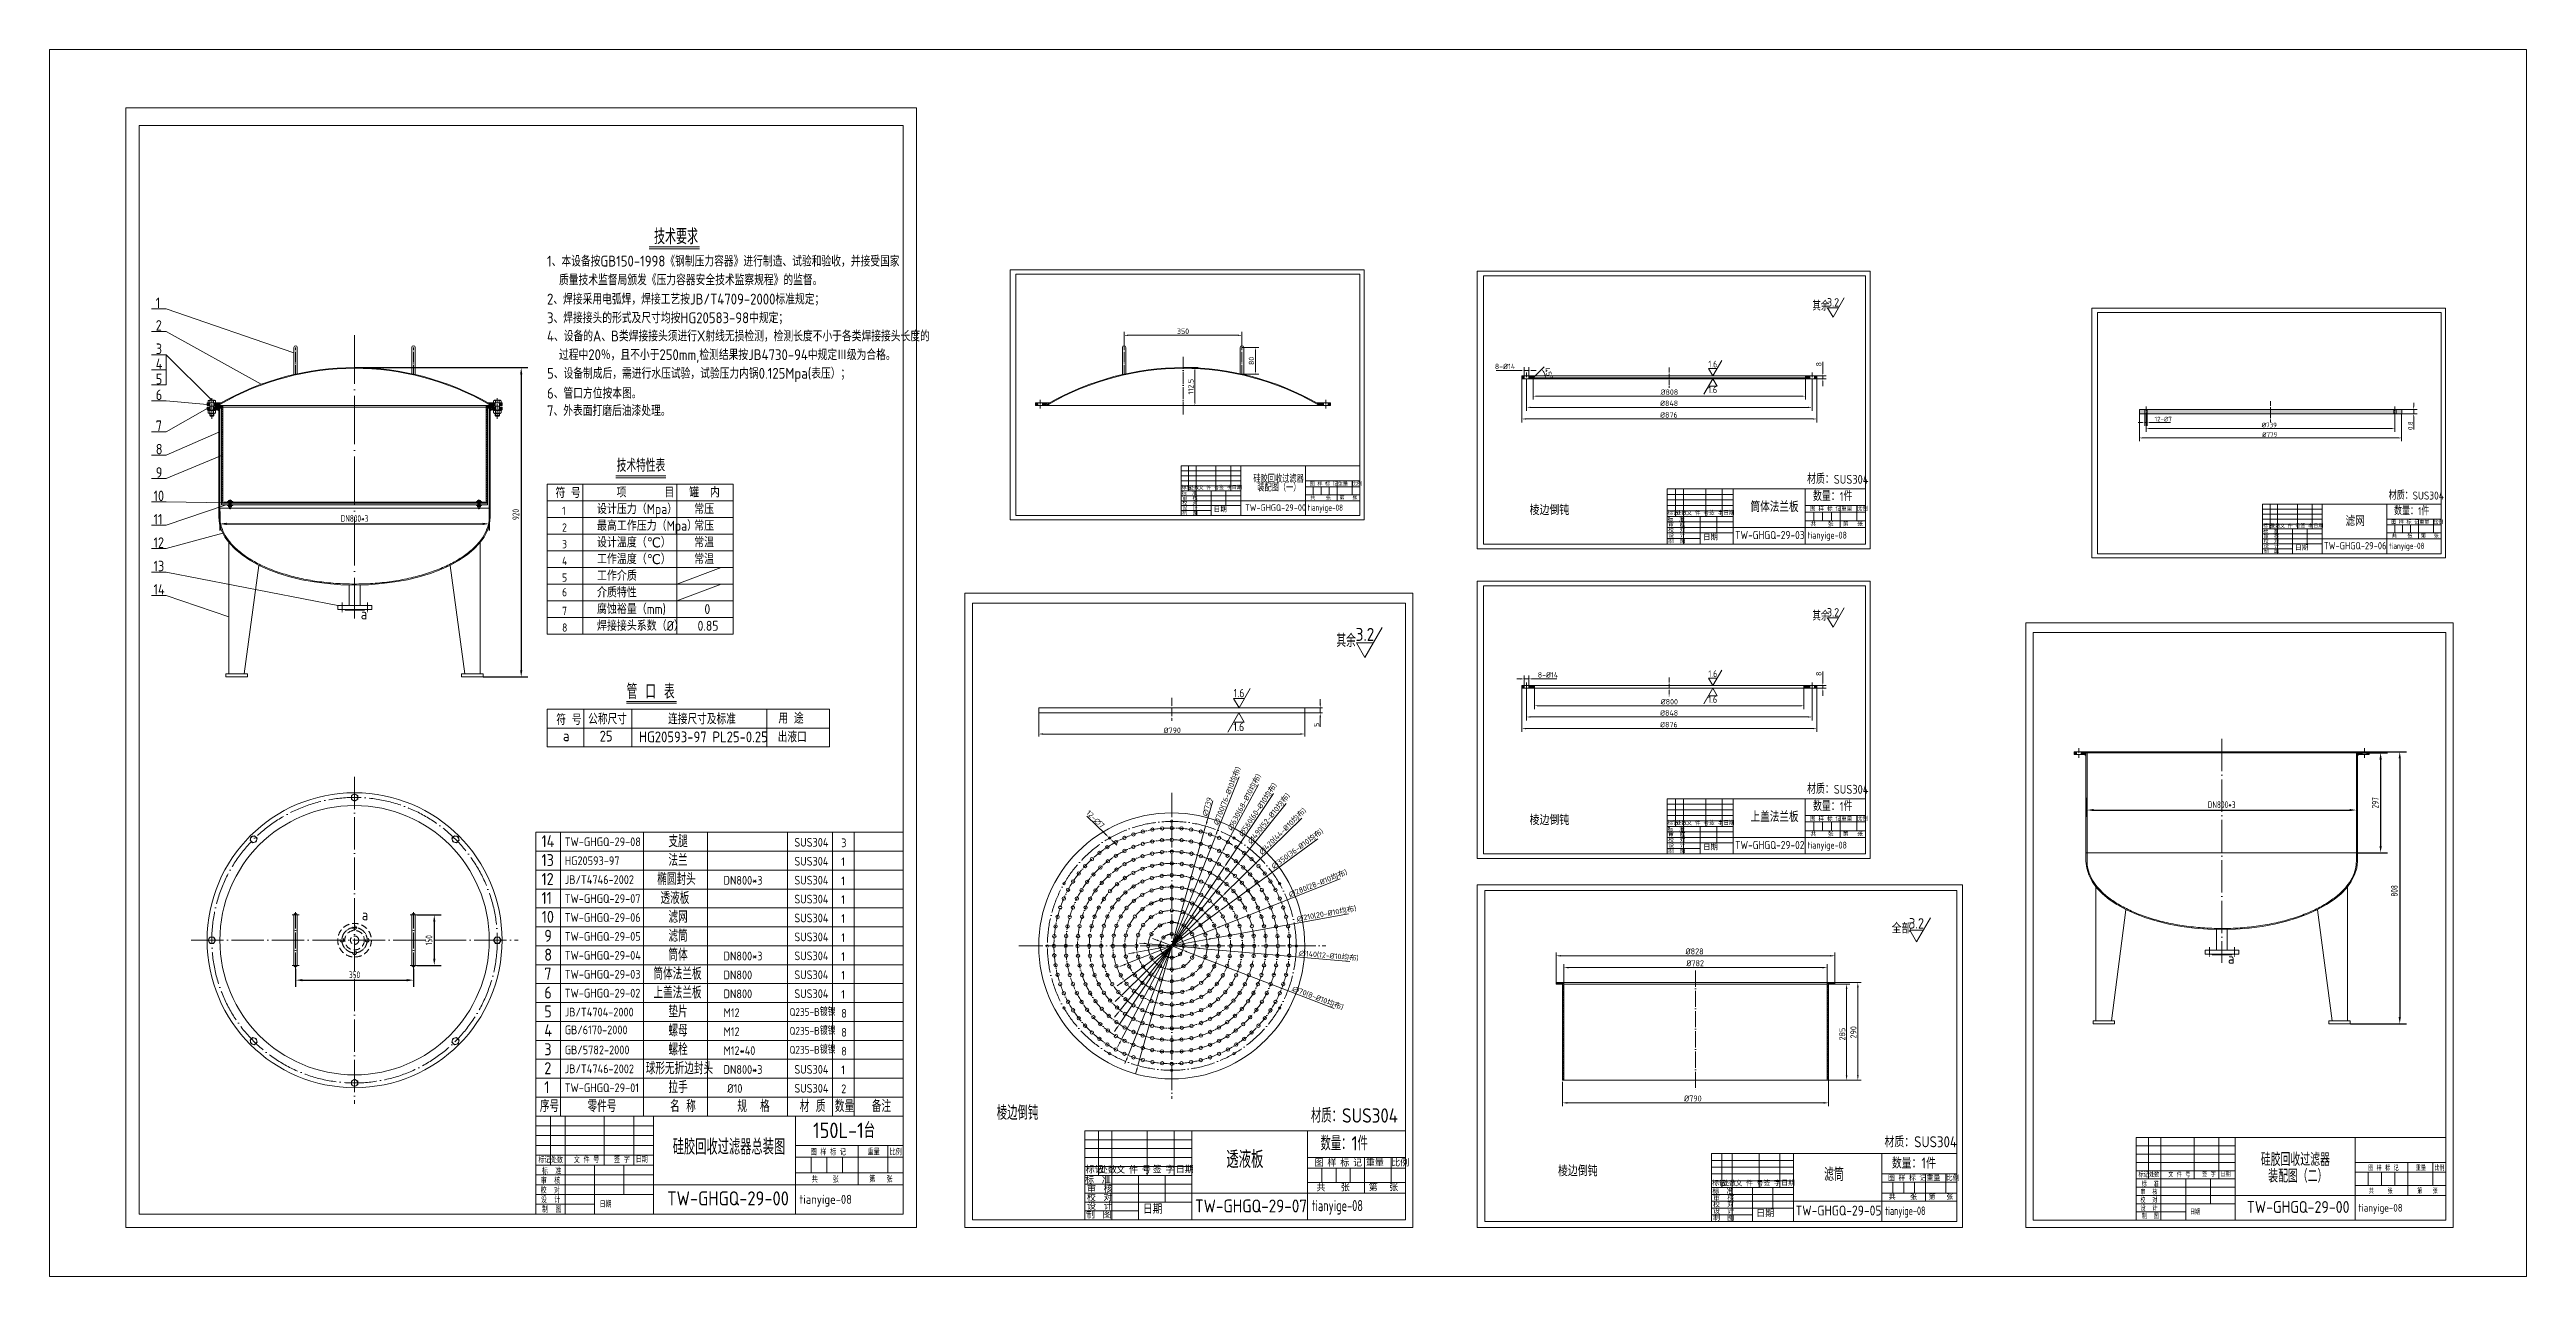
# Model space of a CAD drawing. Header units: millimetres. Extents: x 132458 to 144712, y 2543 to 6527.
# Drawn here: x 137355 to 144712, y 2543 to 6187 of the extents above; entities that cross this region are included whole.
import ezdxf

# ---------------------------------------------------------------- set-up
doc = ezdxf.new("R2010")
doc.units = ezdxf.units.MM
for name, pattern in [('ACAD_ISO04W100', [30, 24, -3, 0, -3]), ('CENTER', [6.25, 5, -0.5, 0.25, -0.5]), ('DASHED2', [9.525, 6.35, -3.175])]:
    doc.linetypes.add(name, pattern=pattern)
for name, color, linetype in [('中心线', 1, 'CENTER'), ('实线', 2, 'Continuous'), ('粗实线', 7, 'Continuous')]:
    doc.layers.add(name, color=color, linetype=linetype)
for name, color, linetype, lineweight in [('图框内框线', 7, 'Continuous', 18), ('文字', 7, 'Continuous', 15), ('标注', 3, 'Continuous', 13)]:
    doc.layers.add(name, color=color, linetype=linetype, lineweight=lineweight)
doc.styles.get("Standard").update_dxf_attribs({"font": 'isocp.shx', "width": 0.707, "bigfont": 'hztxt.shx'})
doc.styles.add('工程字', font='gbenor.shx', dxfattribs={"bigfont": 'gbcbig.shx'})
doc.dimstyles.new('ISO-25', dxfattribs={"dimtxt": 2.5, "dimasz": 2.5, "dimexe": 1.25, "dimexo": 0.625, "dimtad": 1, "dimdsep": 46, "dimtxsty": 'Standard', "dimcen": 2.5, "dimadec": 0, "dimazin": 0, "dimtfac": 1, "dimtmove": 0, "dimatfit": 3, "dimfxl": 1, "dimarcsym": 0})
doc.dimstyles.new('副本 (2) (2) (3) (2) (2) (3)ISO-25', dxfattribs={"dimtxt": 25, "dimasz": 25, "dimexe": 20, "dimexo": 0, "dimgap": 8, "dimtad": 1, "dimdsep": 46, "dimtxsty": 'Standard', "dimcen": 2.5, "dimadec": 0, "dimazin": 0, "dimtfac": 1, "dimtmove": 0, "dimatfit": 3, "dimfxl": 1, "dimarcsym": 0})
pattern_1 = [(135, (1701.523, -68.7513), (-2.24506403, -2.24506403), [])]

msp = doc.modelspace()

# ---------------------------------------------------------------- texts
at = {"layer": '实线', "color": 7, "lineweight": 13, "style": '工程字'}
for s, height, p in [('1、本设备按GB150-1998《钢制压力容器》进行制造、试验和验收，并接受国家', 32.20081, (138832.863, 5542.74)), ('质量技术监督局颁发《压力容器安全技术监察规程》的监督。', 32.20081, (138868.41, 5487.141)), ('2、焊接采用电弧焊，焊接工艺按JB/T4709-2000标准规定；', 32.20081, (138832.863, 5429.998)), ('3、焊接接头的形式及尺寸均按HG20583-98中规定；', 32.20081, (138832.863, 5374.399)), ('4、设备的A、B类焊接接头须进行X射线无损检测，检测长度不小于各类焊接接头长度的', 32.20081, (138832.863, 5320.344)), ('过程中20％，且不小于250mm,检测结果按JB4730-94中规定Ⅲ级为合格。', 32.20081, (138868.41, 5264.745)), ('5、设备制成后，需进行水压试验，试验压力内锅0.125Mpa(表压）；', 32.20081, (138832.863, 5209.524)), ('6、管口方位按本图。', 32.2008, (138832.863, 5150.425)), ('7、外表面打磨后油漆处理。', 32.20081, (138832.863, 5098.83)), ('技术特性表', 38.3988, (139039.873, 4932.955)), (' 符 号', 29.5376, (138842.041, 4855.526)), ('项       目', 29.5376, (139039.47, 4857.243)), ('罐  内', 29.5376, (139254.967, 4857.243)), ('1', 24.575, (138877.503, 4804.951)), ('设计压力（Mpa）', 29.5376, (138981.246, 4807.71)), ('最高工作压力（Mpa）', 29.53756, (138981.246, 4758.176)), ('常压', 29.5376, (139269.915, 4807.71)), ('常压', 29.5376, (139269.915, 4758.176)), ('2', 24.575, (138877.503, 4755.417)), ('3', 24.575, (138877.503, 4705.884)), ('设计温度（℃）', 29.5376, (138981.246, 4708.643)), ('常温', 29.5376, (139269.915, 4708.643)), ('4', 24.575, (138877.503, 4656.35)), ('工作温度（℃）', 29.5376, (138981.246, 4659.109)), ('工作介质', 29.5376, (138981.246, 4609.576)), ('常温', 29.5376, (139269.915, 4659.109)), ('6', 24.575, (138877.42, 4563.299)), ('5', 24.575, (138877.503, 4606.817)), ('介质特性', 29.5376, (138981.246, 4560.042)), ('7', 24.575, (138877.503, 4507.75)), ('腐蚀裕量（mm)', 29.5376, (138981.246, 4510.509)), ('焊接接头系数（%%c）', 29.53756, (138981.246, 4460.976)), ('0.85', 29.5376, (139279.965, 4460.976)), ('0', 29.538, (139300.317, 4510.509)), ('8', 24.575, (138877.503, 4458.216))]:
    msp.add_text(s, height=height, dxfattribs=at).set_placement(p)
at = {"layer": '实线', "color": 7, "lineweight": 15, "style": '工程字'}
for s, height, p in [('1', 31.102, (137670.88, 5419.551)), ('2', 31.102, (137670.88, 5352.474)), ('3', 31.102, (137670.88, 5283.03)), ('4', 31.102, (137670.88, 5238.174)), ('5', 31.102, (137670.88, 5193.317)), ('6', 31.102, (137670.88, 5146.302)), ('7', 31.102, (137670.88, 5054.429)), ('8', 31.102, (137670.88, 4984.986)), ('9', 31.102, (137670.88, 4915.542)), ('10', 31.1023, (137664.188, 4846.098)), ('硅胶回收过滤器', 21.3786, (140930.735, 4901.179)), ('装配图（一）', 21.3786, (140942.275, 4874.966)), ('材质：SUS304', 26.3933, (142575.188, 4897.588)), ('数量：1件', 26.3933, (142592.776, 4846.405)), ('材质：SUS304', 23.754, (144302.32, 4850.617)), ('11', 31.1023, (137664.188, 4776.655)), ('TW-GHGQ-29-00', 19.24071, (140905.874, 4817.16)), ('棱边倒钝', 29.3259, (141751.203, 4804.764)), ('筒体法兰板', 31.6719, (142407.293, 4813.705)), ('滤网', 28.5047, (144174.297, 4771.906)), ('数量：1件', 23.754, (144318.15, 4804.553)), ('12', 31.1023, (137664.188, 4707.211)), ('TW-GHGQ-29-03', 23.75396, (142361.335, 4733.468)), ('TW-GHGQ-29-06', 21.37856, (144109.853, 4702.909)), ('13', 31.1023, (137664.188, 4637.767)), ('14', 31.1023, (137664.188, 4568.324)), ('材质：SUS304', 26.3933, (142575.188, 3976.906)), ('棱边倒钝', 29.3259, (141751.203, 3884.082)), ('上盖法兰板', 31.6719, (142407.293, 3893.023)), ('数量：1件', 26.3933, (142592.776, 3925.724)), ('TW-GHGQ-29-02', 23.75396, (142361.335, 3812.786)), ('棱边倒钝', 42.5939, (140168.678, 3008.215)), ('材质：SUS304', 42.5939, (141101.654, 2999.908)), ('数量：1件', 42.5939, (141130.038, 2917.309)), ('材质：SUS304', 32.5843, (142805.02, 2926.794)), ('透液板', 51.1126, (140850.134, 2864.989)), ('棱边倒钝', 32.5843, (141835.344, 2840.628)), ('滤筒', 39.1012, (142625.589, 2826.574)), ('数量：1件', 32.5843, (142826.733, 2863.606)), ('TW-GHGQ-29-07', 38.33448, (140757.254, 2733.339)), ('TW-GHGQ-29-05', 29.32587, (142541.004, 2724.177))]:
    msp.add_text(s, height=height, dxfattribs=at).set_placement(p)
at = {"layer": '实线', "color": 7, "lineweight": 13}
for s, height, p in [(' 标  准', 11.059, (140710.125, 4863.115)), ('标记', 11.059, (140717.471, 4880.429)), ('审  核', 11.059, (140719.599, 4848.606)), ('处数', 11.059, (140739.292, 4879.965)), ('文 件 号', 11.059, (140768.075, 4879.951)), ('签 字', 11.059, (140828.467, 4880.493)), ('日期', 11.059, (140866.742, 4880.697)), (' 图 样 标 记', 11.059, (141090.327, 4891.597)), ('共    张', 11.059, (141099.762, 4850.483)), ('重量', 11.059, (141181.564, 4891.904)), ('第   张', 11.059, (141186.17, 4850.849)), ('比例', 11.059, (141223.492, 4891.767)), (' 制  图', 11.059, (140711.74, 4805.477)), ('校  对', 11.059, (140719.43, 4834.161)), ('设  计', 11.059, (140719.738, 4820.054)), ('日期', 14.7453, (140812.353, 4813.33)), (' 标  准', 12.2878, (142152.418, 4785.354)), ('标记', 12.2878, (142160.58, 4804.592)), ('审  核', 12.2878, (142162.945, 4769.232)), ('处数', 12.2878, (142184.826, 4804.075)), ('文 件 号', 12.2878, (142216.806, 4804.06)), ('签 字', 12.2878, (142283.91, 4804.662)), ('日期', 12.2878, (142326.437, 4804.889)), (' 图 样 标 记', 12.2878, (142574.865, 4817)), ('共    张', 12.2878, (142585.347, 4771.318)), ('重量', 12.2878, (142676.239, 4817.342)), ('第   张', 12.2878, (142681.357, 4771.724)), ('比例', 12.2878, (142722.826, 4817.189)), (' 图 样 标 记', 11.059, (144302.03, 4778.087)), ('重量', 11.059, (144393.266, 4778.395)), ('比例', 11.059, (144435.194, 4778.258)), (' 制  图', 12.2878, (142154.212, 4721.311)), ('校  对', 12.2878, (142162.757, 4753.182)), ('设  计', 12.2878, (142163.099, 4737.508)), ('日期', 16.3837, (142266.005, 4730.037)), (' 标  准', 11.059, (143921.828, 4749.606)), ('标记', 11.059, (143929.173, 4766.92)), ('校  对', 11.059, (143931.132, 4720.652)), ('设  计', 11.059, (143931.441, 4706.545)), ('审  核', 11.059, (143931.302, 4735.097)), ('处数', 11.059, (143950.995, 4766.456)), ('文 件 号', 11.059, (143979.777, 4766.442)), ('日期', 14.7453, (144024.056, 4699.821)), ('签 字', 11.059, (144040.17, 4766.984)), ('日期', 11.059, (144078.445, 4767.188)), ('共    张', 11.059, (144311.464, 4736.974)), ('第   张', 11.059, (144397.872, 4737.34)), (' 制  图', 11.059, (143923.442, 4691.968)), (' 图 样 标 记', 12.2878, (142574.865, 3896.318)), ('重量', 12.2878, (142676.239, 3896.66)), ('比例', 12.2878, (142722.826, 3896.507)), (' 标  准', 12.2878, (142152.418, 3864.672)), ('标记', 12.2878, (142160.58, 3883.91)), ('校  对', 12.2878, (142162.757, 3832.501)), ('设  计', 12.2878, (142163.099, 3816.826)), ('审  核', 12.2878, (142162.945, 3848.55)), ('处数', 12.2878, (142184.826, 3883.394)), ('文 件 号', 12.2878, (142216.806, 3883.379)), ('日期', 16.3837, (142266.005, 3809.355)), ('签 字', 12.2878, (142283.91, 3883.98)), ('日期', 12.2878, (142326.437, 3884.208)), ('共    张', 12.2878, (142585.347, 3850.636)), ('第   张', 12.2878, (142681.357, 3851.043)), (' 制  图', 12.2878, (142154.212, 3800.629)), ('标记', 19.8302, (140432.553, 2849.83)), ('处数', 19.8302, (140471.682, 2848.996)), ('文 件 号', 19.8302, (140523.292, 2848.972)), ('签 字', 19.8302, (140631.585, 2849.943)), ('日期', 19.8302, (140700.216, 2850.31)), (' 图 样 标 记', 19.8302, (141101.133, 2869.854)), ('重量', 19.8302, (141264.731, 2870.406)), ('比例', 19.8302, (141339.913, 2870.159)), (' 标  准', 19.8302, (140419.382, 2818.783)), ('审  核', 19.8302, (140436.37, 2792.765)), ('共    张', 19.8302, (141118.049, 2796.132)), ('第   张', 19.8302, (141272.99, 2796.788)), (' 标  准', 15.1701, (142283.082, 2788.234)), ('标记', 15.1701, (142293.158, 2811.984)), ('处数', 15.1701, (142323.091, 2811.347)), ('文 件 号', 15.1701, (142362.573, 2811.328)), ('签 字', 15.1701, (142445.417, 2812.071)), ('日期', 15.1701, (142497.92, 2812.352)), (' 图 样 标 记', 15.1701, (142804.621, 2827.303)), ('重量', 15.1701, (142929.774, 2827.725)), ('比例', 15.1701, (142987.288, 2827.536)), (' 制  图', 19.8302, (140422.277, 2715.43)), ('校  对', 19.8302, (140436.066, 2766.864)), ('设  计', 19.8302, (140436.619, 2741.569)), ('日期', 26.4403, (140602.69, 2729.512)), (' 制  图', 15.1701, (142285.296, 2709.169)), ('校  对', 15.1701, (142295.845, 2748.516)), ('设  计', 15.1701, (142296.268, 2729.165)), ('审  核', 15.1701, (142296.078, 2768.33)), ('日期', 20.2268, (142423.312, 2719.941)), ('共    张', 15.1701, (142817.562, 2770.906)), ('第   张', 15.1701, (142936.092, 2771.407))]:
    msp.add_text(s, height=height, dxfattribs=at).set_placement(p)
at = {"layer": '实线', "color": 7, "lineweight": 13, "width": 0.75}
for height, p in [(18.43167, (141091.864, 4817.495)), (20.47963, (142576.573, 4734.664)), (18.43167, (144303.567, 4703.986)), (20.47963, (142576.573, 3813.982)), (33.05032, (141103.888, 2736.979)), (25.28349, (142806.729, 2725.654))]:
    msp.add_text('tianyige-08', height=height, dxfattribs=at).set_placement(p)
at = {"layer": '实线', "color": 7, "lineweight": 13, "attachment_point": 5, "style": '工程字'}
for s, insert, char_height in [('3.2', (142652.266, 5436.317), 25.0923), ('其余', (142616.084, 5424.581), 25.0923), ('1.6', (142295.26, 5252.983), 20.0167), ('1.6', (142294.684, 5176.663), 20.0167), ('其余', (142616.084, 4503.9), 25.0923), ('3.2', (142652.266, 4515.635), 25.0923), ('其余', (141206.116, 4432.045), 38.7227), ('3.2', (141261.953, 4450.156), 38.7227), ('1.6', (142295.26, 4333.288), 20.0167), ('1.6', (140888.043, 4276.034), 25.0208), ('1.6', (142294.684, 4256.967), 20.0167), ('1.6', (140887.323, 4175.634), 25.0208), ('3.2', (142900.178, 3591.892), 30.9781), ('全部', (142855.508, 3577.403), 30.9781)]:
    msp.add_mtext(s, dxfattribs=dict(at, insert=insert, char_height=char_height))
at = {"layer": '文字', "lineweight": 13, "style": '工程字'}
for s, height, p in [('技术要求', 45.3881, (139150.691, 5609.088)), ('管 口 表', 43.942, (139069.38, 4258.485))]:
    msp.add_text(s, height=height, dxfattribs=at).set_placement(p)
at = {"layer": '文字', "style": '工程字'}
for s, height, p in [('a', 31.972, (138279.742, 4494.923)), (' 符 号', 31.9715, (138843.255, 4181.264)), ('公称尺寸', 31.9715, (138955.048, 4183.201)), ('连接尺寸及标准', 31.9715, (139192.434, 4183.201)), ('用 途', 31.9715, (139520.085, 4185.277)), ('a', 31.972, (138880.155, 4133.013)), ('25', 31.9715, (138989.131, 4132.056)), ('HG20593-97 PL25-0.25', 31.97152, (139106.255, 4129.817)), ('出液口', 31.9715, (139517.99, 4129.817)), ('14', 35.7222, (138816.613, 3818.12)), ('TW-GHGQ-29-08', 25.93433, (138885.369, 3821.188)), ('支腿', 35.7222, (139193.424, 3818.12)), ('SUS304', 25.9343, (139567.405, 3819.631)), ('3', 25.934, (139706.605, 3818.12)), ('13', 35.7222, (138816.613, 3761.921)), ('HG20593-97', 25.9343, (138885.369, 3764.989)), ('法兰', 35.7222, (139193.424, 3761.921)), ('SUS304', 25.9343, (139567.405, 3763.432)), ('1', 25.934, (139706.605, 3761.921)), ('12', 35.7222, (138816.613, 3705.722)), ('11', 35.7222, (138816.613, 3649.523)), ('JB/T4746-2002', 25.93433, (138885.369, 3708.79)), ('TW-GHGQ-29-07', 25.93433, (138885.369, 3652.591)), ('椭圆封头', 35.7222, (139160.251, 3705.722)), ('透液板', 35.7222, (139169.789, 3649.523)), ('DN800*3', 25.9343, (139357.149, 3706.785)), ('SUS304', 25.9343, (139567.405, 3707.233)), ('1', 25.934, (139706.605, 3705.1)), ('a', 31.972, (138282.826, 3601.109)), ('10', 35.7222, (138817.299, 3593.324)), ('TW-GHGQ-29-06', 25.93433, (138885.369, 3596.392)), ('滤网', 35.7222, (139193.424, 3593.324)), ('SUS304', 25.9343, (139567.405, 3651.034)), ('SUS304', 25.9343, (139567.405, 3594.835)), ('1', 25.934, (139706.605, 3649.523)), ('1', 25.934, (139706.605, 3593.324)), ('9', 35.722, (138824.835, 3537.125)), ('TW-GHGQ-29-05', 25.93433, (138885.369, 3540.193)), ('滤筒', 35.7222, (139193.424, 3537.125)), ('SUS304', 25.9343, (139567.405, 3538.636)), ('1', 25.934, (139706.605, 3536.503)), ('7', 35.722, (138824.835, 3424.727)), ('8', 35.722, (138824.835, 3480.926)), ('TW-GHGQ-29-04', 25.93433, (138885.369, 3483.994)), ('筒体法兰板', 35.7222, (139148.95, 3424.727)), ('筒体', 35.7222, (139193.424, 3480.926)), ('DN800*3', 25.9343, (139357.149, 3481.988)), ('SUS304', 25.9343, (139567.405, 3482.437)), ('1', 25.934, (139706.605, 3480.304)), ('a', 31.972, (143824.895, 3471.75)), ('6', 35.722, (138824.835, 3368.528)), ('TW-GHGQ-29-03', 25.93433, (138885.369, 3427.795)), ('TW-GHGQ-29-02', 25.93433, (138885.369, 3371.596)), ('上盖法兰板', 35.7222, (139148.95, 3368.528)), ('DN800', 25.9343, (139357.149, 3425.789)), ('DN800', 25.9343, (139357.149, 3369.59)), ('SUS304', 25.9343, (139567.405, 3426.238)), ('SUS304', 25.9343, (139567.405, 3370.039)), ('1', 25.934, (139706.605, 3424.727)), ('1', 25.934, (139706.605, 3367.906)), ('5', 35.722, (138824.835, 3312.329)), ('JB/T4704-2000', 25.93433, (138885.369, 3315.397)), ('垫片', 35.7222, (139193.424, 3312.329)), ('M12', 25.9343, (139357.149, 3313.391)), ('Q235-B镀镍', 23.3409, (139553.084, 3317.1)), ('8', 25.934, (139706.605, 3311.707)), ('4', 35.722, (138824.835, 3256.13)), ('GB/6170-2000', 25.93433, (138885.369, 3262.544)), ('螺母', 35.7222, (139193.424, 3256.13)), ('螺栓', 35.7222, (139193.424, 3199.93)), ('M12', 25.9343, (139357.149, 3257.192)), ('Q235-B镀镍', 23.3409, (139553.084, 3260.901)), ('8', 25.934, (139706.605, 3255.508)), ('3', 35.722, (138824.835, 3199.93)), ('2', 35.722, (138824.835, 3143.731)), ('JB/T4746-2002', 25.93433, (138885.369, 3146.799)), ('GB/5782-2000', 25.93433, (138885.369, 3202.998)), ('球形无折边封头', 35.7222, (139126.071, 3143.731)), ('M12*40', 25.9343, (139357.149, 3200.993)), ('DN800*3', 25.9343, (139357.149, 3144.794)), ('Q235-B镀镍', 23.3409, (139553.084, 3204.702)), ('SUS304', 25.9343, (139567.405, 3145.242)), ('1', 25.934, (139706.605, 3143.731)), ('8', 25.934, (139706.605, 3199.309)), ('1', 35.722, (138824.835, 3087.532)), ('TW-GHGQ-29-01', 25.93433, (138885.369, 3090.6)), ('拉手', 35.7222, (139193.424, 3087.532)), ('%%c10', 25.9343, (139368.013, 3088.595)), ('SUS304', 25.9343, (139567.405, 3089.043)), ('2', 25.934, (139706.605, 3087.532)), ('序号', 35.7222, (138811.683, 3031.333)), ('零件号', 35.7222, (138953.317, 3031.333)), ('名 称', 35.7222, (139198.259, 3031.333)), ('规  格', 35.7222, (139398.106, 3031.333)), ('材 质', 35.7222, (139583.366, 3031.333)), ('数量 ', 35.7222, (139687.688, 3031.333)), ('备注', 35.7222, (139797.592, 3031.333)), ('硅胶回收过滤器总装图', 46.3661, (139206.2, 2904.956)), ('150L-1台', 46.3661, (139622.899, 2953.889)), ('标记', 17.8611, (138807.401, 2879.969)), ('处数', 17.8611, (138844.497, 2880.116)), ('文 件 号', 17.8611, (138912.447, 2880.089)), ('签 字', 17.8611, (139031.726, 2881.158)), ('日期', 17.8611, (139096.218, 2881.562)), (' 图 样 标 记', 17.8611, (139604.8, 2903.089)), ('重量', 17.8611, (139784.996, 2903.697)), ('比例', 17.8611, (139850.541, 2903.425)), ('硅胶回收过滤器', 39.0588, (143922.666, 2871.14)), (' 图 样 标 记', 15.0462, (144231.169, 2857.358)), ('重量', 15.0462, (144382.966, 2857.87)), ('比例', 15.0462, (144438.182, 2857.641)), ('校  对', 17.8611, (138813.809, 2789.651)), ('审  核', 17.8611, (138814.144, 2818.18)), (' 标  准', 17.8611, (138806.535, 2846.837)), ('TW-GHGQ-29-00', 41.7295, (139189.625, 2754.185)), ('共    张', 17.8611, (139619.117, 2821.888)), ('第   张', 17.8611, (139789.778, 2822.61)), ('标记', 15.0462, (143559.44, 2837.882)), ('审  核', 15.0462, (143565.121, 2785.831)), (' 标  准', 15.0462, (143558.711, 2809.972)), ('处数', 15.0462, (143590.69, 2838.005)), ('文 件 号', 15.0462, (143647.931, 2837.983)), ('签 字', 15.0462, (143748.412, 2838.884)), ('日期', 15.0462, (143802.74, 2839.224)), ('装配图（二）', 39.0588, (143944.611, 2822.074)), ('共    张', 15.0462, (144243.23, 2788.955)), ('第   张', 15.0462, (144386.994, 2789.563)), ('设  计', 17.8611, (138814.418, 2761.789)), (' 制  图', 17.8611, (138807.028, 2732.998)), ('日期', 17.8611, (138988.797, 2748.509)), ('tianyige-08', 26.79167, (139582.467, 2758.739)), ('校  对', 15.0462, (143564.838, 2761.798)), ('设  计', 15.0462, (143565.352, 2738.327)), (' 制  图', 15.0462, (143559.126, 2714.074)), ('日期', 15.0462, (143712.248, 2727.14)), ('TW-GHGQ-29-00', 35.15293, (143881.426, 2731.922)), ('tianyige-08', 22.5693, (144212.356, 2735.758))]:
    msp.add_text(s, height=height, dxfattribs=at).set_placement(p)

# ---------------------------------------------------------------- blocks, each defined once
blk = doc.blocks.new('*D2428')
at = {"color": 0, "linetype": 'Continuous', "lineweight": -2, "transparency": 16777216}
for p, q in [((138261.3, 5242.5), (138776.2, 5242.5)), ((138756.2, 5222.5), (138756.2, 4343.8)), ((138643.3, 4323.8), (138776.2, 4323.8))]:
    blk.add_line(p, q, dxfattribs=at)
at = {"color": 0, "linetype": 'Continuous', "lineweight": 13, "transparency": 16777216}
for points in [[(138752.9, 5222.5), (138759.6, 5222.5), (138756.2, 5242.5)], [(138752.9, 4343.8), (138759.6, 4343.8), (138756.2, 4323.8)]]:
    blk.add_solid(points, dxfattribs=at)
at = {"layer": 'Defpoints', "color": 0, "linetype": 'Continuous', "lineweight": 13, "transparency": 16777216}
for p in [(138261.3, 5242.5), (138643.3, 4323.8), (138756.2, 4323.8)]:
    blk.add_point(p, dxfattribs=at)
at = {"color": 0, "linetype": 'Continuous', "lineweight": 15, "transparency": 16777216, "insert": (138740.2, 4806.3), "char_height": 20, "attachment_point": 5, "rotation": 90}
blk.add_mtext('920', dxfattribs=at)
blk = doc.blocks.new('*D2429')
at = {"color": 0, "linetype": 'Continuous', "lineweight": -2, "transparency": 16777216}
for p, q in [((138086.3, 3456.9), (138086.3, 3403.2)), ((138106.3, 3423.2), (138416.3, 3423.2)), ((138436.3, 3456.9), (138436.3, 3403.2))]:
    blk.add_line(p, q, dxfattribs=at)
at = {"color": 0, "linetype": 'Continuous', "lineweight": 13, "transparency": 16777216}
for points in [[(138106.3, 3426.5), (138106.3, 3419.8), (138086.3, 3423.2)], [(138416.3, 3426.5), (138416.3, 3419.8), (138436.3, 3423.2)]]:
    blk.add_solid(points, dxfattribs=at)
at = {"layer": 'Defpoints', "color": 0, "linetype": 'Continuous', "lineweight": 13, "transparency": 16777216}
for p in [(138086.3, 3456.9), (138436.3, 3456.9), (138436.3, 3423.2)]:
    blk.add_point(p, dxfattribs=at)
at = {"color": 0, "linetype": 'Continuous', "lineweight": 15, "transparency": 16777216, "insert": (138261.3, 3439.2), "char_height": 20, "attachment_point": 5}
blk.add_mtext('350', dxfattribs=at)
blk = doc.blocks.new('*D2430')
at = {"color": 0, "linetype": 'Continuous', "lineweight": -2, "transparency": 16777216}
for p, q in [((137861.3, 4815.3), (137861.3, 4758.5)), ((138661.3, 4815.3), (138661.3, 4758.5)), ((137881.3, 4778.5), (138641.3, 4778.5))]:
    blk.add_line(p, q, dxfattribs=at)
at = {"color": 0, "linetype": 'Continuous', "lineweight": 13, "transparency": 16777216}
for points in [[(137881.3, 4781.8), (137881.3, 4775.1), (137861.3, 4778.5)], [(138641.3, 4781.8), (138641.3, 4775.1), (138661.3, 4778.5)]]:
    blk.add_solid(points, dxfattribs=at)
at = {"layer": 'Defpoints', "color": 0, "linetype": 'Continuous', "lineweight": 13, "transparency": 16777216}
for p in [(137861.3, 4815.3), (138661.3, 4815.3), (138661.3, 4778.5)]:
    blk.add_point(p, dxfattribs=at)
at = {"color": 0, "linetype": 'Continuous', "lineweight": 13, "transparency": 16777216, "insert": (138261.3, 4794.5), "char_height": 20, "attachment_point": 5}
blk.add_mtext('DN800*3', dxfattribs=at)
blk = doc.blocks.new('*D2455')
at = {"color": 0, "linetype": 'Continuous', "lineweight": 13, "transparency": 16777216}
for p, q in [((141083.3, 4231.9), (141136.2, 4231.9)), ((141083.3, 4216.9), (141136.2, 4216.9)), ((141129.2, 4244.9), (141129.2, 4257.9)), ((141129.2, 4231.9), (141129.2, 4216.9)), ((141129.2, 4203.9), (141129.2, 4175.7))]:
    blk.add_line(p, q, dxfattribs=at)
for points in [[(141127, 4244.9), (141131.4, 4244.9), (141129.2, 4231.9)], [(141127, 4203.9), (141131.4, 4203.9), (141129.2, 4216.9)]]:
    blk.add_solid(points, dxfattribs=at)
at = {"layer": 'Defpoints', "color": 0, "linetype": 'Continuous', "lineweight": 13, "transparency": 16777216}
for p in [(141083.3, 4231.9), (141083.3, 4216.9), (141129.2, 4216.9)]:
    blk.add_point(p, dxfattribs=at)
at = {"color": 0, "linetype": 'Continuous', "lineweight": 13, "transparency": 16777216, "insert": (141118.2, 4181.7), "char_height": 16, "attachment_point": 5, "rotation": 90, "style": '工程字'}
blk.add_mtext('5', dxfattribs=at)
blk = doc.blocks.new('*D2456')
at = {"color": 0, "linetype": 'Continuous', "lineweight": 13, "transparency": 16777216}
for p, q in [((140293.3, 4216.9), (140293.3, 4147.3)), ((141083.3, 4216.9), (141083.3, 4147.3)), ((140306.3, 4154.3), (141070.3, 4154.3))]:
    blk.add_line(p, q, dxfattribs=at)
for points in [[(140306.3, 4156.5), (140306.3, 4152.2), (140293.3, 4154.3)], [(141070.3, 4156.5), (141070.3, 4152.2), (141083.3, 4154.3)]]:
    blk.add_solid(points, dxfattribs=at)
at = {"layer": 'Defpoints', "color": 0, "linetype": 'Continuous', "lineweight": 13, "transparency": 16777216}
for p in [(140293.3, 4216.9), (141083.3, 4216.9), (141083.3, 4154.3)]:
    blk.add_point(p, dxfattribs=at)
at = {"color": 0, "linetype": 'Continuous', "lineweight": 13, "transparency": 16777216, "insert": (140689.8, 4165.3), "char_height": 16, "attachment_point": 5, "style": '工程字'}
blk.add_mtext('%%c790', dxfattribs=at)
blk = doc.blocks.new('*D2457')
at = {"color": 0, "linetype": 'Continuous', "lineweight": 13, "transparency": 16777216}
for p, q in [((140810.2, 3956), (140792.4, 3893.1)), ((140587.7, 3169.5), (140788.9, 3880.6)), ((140584.2, 3157), (140580.7, 3144.5))]:
    blk.add_line(p, q, dxfattribs=at)
for points in [[(140790.3, 3893.7), (140794.5, 3892.5), (140788.9, 3880.6)], [(140582.1, 3157.6), (140586.3, 3156.4), (140587.7, 3169.5)]]:
    blk.add_solid(points, dxfattribs=at)
at = {"layer": 'Defpoints', "color": 0, "linetype": 'Continuous', "lineweight": 13, "transparency": 16777216}
for p in [(140788.9, 3880.6), (140587.7, 3169.5)]:
    blk.add_point(p, dxfattribs=at)
at = {"color": 0, "linetype": 'Continuous', "lineweight": 13, "transparency": 16777216, "insert": (140793.8, 3938.3), "char_height": 16, "attachment_point": 5, "rotation": 74.20781, "style": '工程字'}
blk.add_mtext('∅739', dxfattribs=at)
blk = doc.blocks.new('*D2458')
at = {"color": 0, "linetype": 'Continuous', "lineweight": 13, "transparency": 16777216}
for p, q in [((140888.2, 4027.5), (140822.5, 3862.3)), ((140558.9, 3199.8), (140817.7, 3850.3)), ((140554.1, 3187.8), (140549.3, 3175.7))]:
    blk.add_line(p, q, dxfattribs=at)
for points in [[(140820.5, 3863.1), (140824.5, 3861.5), (140817.7, 3850.3)], [(140552.1, 3188.6), (140556.1, 3187), (140558.9, 3199.8)]]:
    blk.add_solid(points, dxfattribs=at)
at = {"layer": 'Defpoints', "color": 0, "linetype": 'Continuous', "lineweight": 13, "transparency": 16777216}
for p in [(140817.7, 3850.3), (140558.9, 3199.8)]:
    blk.add_point(p, dxfattribs=at)
at = {"color": 0, "linetype": 'Continuous', "lineweight": 13, "transparency": 16777216, "insert": (140853.1, 3970.4), "char_height": 16, "attachment_point": 5, "rotation": 68.30443, "style": '工程字'}
blk.add_mtext('∅700(76-%%c10{\\fSystem|b0|i0|c134|p32;均布})', dxfattribs=at)
blk = doc.blocks.new('*D2459')
at = {"color": 0, "linetype": 'Continuous', "lineweight": 13, "transparency": 16777216}
for p, q in [((140945.6, 4004.3), (140843.4, 3814)), ((140539.3, 3247.5), (140837.3, 3802.6)), ((140533.2, 3236.1), (140527, 3224.6))]:
    blk.add_line(p, q, dxfattribs=at)
for points in [[(140841.5, 3815.1), (140845.4, 3813), (140837.3, 3802.6)], [(140531.3, 3237.1), (140535.1, 3235), (140539.3, 3247.5)]]:
    blk.add_solid(points, dxfattribs=at)
at = {"layer": 'Defpoints', "color": 0, "linetype": 'Continuous', "lineweight": 13, "transparency": 16777216}
for p in [(140837.3, 3802.6), (140539.3, 3247.5)]:
    blk.add_point(p, dxfattribs=at)
at = {"color": 0, "linetype": 'Continuous', "lineweight": 13, "transparency": 16777216, "insert": (140904.2, 3951.7), "char_height": 16, "attachment_point": 5, "rotation": 61.77134, "style": '工程字'}
blk.add_mtext('∅630(68-%%c10{\\fSystem|b0|i0|c134|p32;均布})', dxfattribs=at)
blk = doc.blocks.new('*D2460')
at = {"color": 0, "linetype": 'Continuous', "lineweight": 13, "transparency": 16777216}
for p, q in [((140990.5, 3977.8), (140851, 3768.7)), ((140532.9, 3292.2), (140843.8, 3757.9)), ((140525.6, 3281.3), (140518.4, 3270.5))]:
    blk.add_line(p, q, dxfattribs=at)
for points in [[(140849.2, 3769.9), (140852.8, 3767.5), (140843.8, 3757.9)], [(140523.8, 3282.6), (140527.4, 3280.1), (140532.9, 3292.2)]]:
    blk.add_solid(points, dxfattribs=at)
at = {"layer": 'Defpoints', "color": 0, "linetype": 'Continuous', "lineweight": 13, "transparency": 16777216}
for p in [(140843.8, 3757.9), (140532.9, 3292.2)]:
    blk.add_point(p, dxfattribs=at)
at = {"color": 0, "linetype": 'Continuous', "lineweight": 13, "transparency": 16777216, "insert": (140944.3, 3929.3), "char_height": 16, "attachment_point": 5, "rotation": 56.27672, "style": '工程字'}
blk.add_mtext('∅560(60-%%c10{\\fSystem|b0|i0|c134|p32;均布})', dxfattribs=at)
blk = doc.blocks.new('*D2461')
at = {"color": 0, "linetype": 'Continuous', "lineweight": 13, "transparency": 16777216}
for p, q in [((141027.6, 3947.7), (140849.8, 3726.2)), ((140534.9, 3334), (140841.7, 3716.1)), ((140526.8, 3323.9), (140518.6, 3313.7))]:
    blk.add_line(p, q, dxfattribs=at)
for points in [[(140848.1, 3727.6), (140851.5, 3724.9), (140841.7, 3716.1)], [(140525.1, 3325.2), (140528.5, 3322.5), (140534.9, 3334)]]:
    blk.add_solid(points, dxfattribs=at)
at = {"layer": 'Defpoints', "color": 0, "linetype": 'Continuous', "lineweight": 13, "transparency": 16777216}
for p in [(140841.7, 3716.1), (140534.9, 3334)]:
    blk.add_point(p, dxfattribs=at)
at = {"color": 0, "linetype": 'Continuous', "lineweight": 13, "transparency": 16777216, "insert": (140976.9, 3902.9), "char_height": 16, "attachment_point": 5, "rotation": 51.24235, "style": '工程字'}
blk.add_mtext('∅490(52-%%c10{\\fSystem|b0|i0|c134|p32;均布})', dxfattribs=at)
blk = doc.blocks.new('*D2462')
at = {"color": 0, "linetype": 'Continuous', "lineweight": 13, "transparency": 16777216}
for p, q in [((141074.4, 3904.5), (140847.3, 3681.4)), ((140538.5, 3377.8), (140838.1, 3672.2)), ((140529.3, 3368.7), (140520, 3359.6))]:
    blk.add_line(p, q, dxfattribs=at)
for points in [[(140845.8, 3682.9), (140848.9, 3679.8), (140838.1, 3672.2)], [(140527.7, 3370.3), (140530.8, 3367.2), (140538.5, 3377.8)]]:
    blk.add_solid(points, dxfattribs=at)
at = {"layer": 'Defpoints', "color": 0, "linetype": 'Continuous', "lineweight": 13, "transparency": 16777216}
for p in [(140838.1, 3672.2), (140538.5, 3377.8)]:
    blk.add_point(p, dxfattribs=at)
at = {"color": 0, "linetype": 'Continuous', "lineweight": 13, "transparency": 16777216, "insert": (141017.8, 3865.1), "char_height": 16, "attachment_point": 5, "rotation": 44.50458, "style": '工程字'}
blk.add_mtext('∅420(44-%%c10{\\fSystem|b0|i0|c134|p32;均布})', dxfattribs=at)
blk = doc.blocks.new('*D2463')
at = {"color": 0, "linetype": 'Continuous', "lineweight": 13, "transparency": 16777216}
for p, q in [((141121.6, 3842.9), (140839.9, 3636.2)), ((140547.2, 3421.5), (140829.4, 3628.6)), ((140536.7, 3413.8), (140526.2, 3406.2))]:
    blk.add_line(p, q, dxfattribs=at)
for points in [[(140838.6, 3638), (140841.2, 3634.5), (140829.4, 3628.6)], [(140535.4, 3415.6), (140538, 3412.1), (140547.2, 3421.5)]]:
    blk.add_solid(points, dxfattribs=at)
at = {"layer": 'Defpoints', "color": 0, "linetype": 'Continuous', "lineweight": 13, "transparency": 16777216}
for p in [(140829.4, 3628.6), (140547.2, 3421.5)]:
    blk.add_point(p, dxfattribs=at)
at = {"color": 0, "linetype": 'Continuous', "lineweight": 13, "transparency": 16777216, "insert": (141061.6, 3813.2), "char_height": 16, "attachment_point": 5, "rotation": 36.2633, "style": '工程字'}
blk.add_mtext('∅350(36-%%c10{\\fSystem|b0|i0|c134|p32;均布})', dxfattribs=at)
blk = doc.blocks.new('*D2464')
at = {"color": 0, "linetype": 'Continuous', "lineweight": 13, "transparency": 16777216}
for p, q in [((141188.1, 3723.8), (140830.5, 3581.6)), ((140558.2, 3473.3), (140818.4, 3576.8)), ((140546.1, 3468.5), (140534.1, 3463.7))]:
    blk.add_line(p, q, dxfattribs=at)
for points in [[(140829.7, 3583.6), (140831.3, 3579.6), (140818.4, 3576.8)], [(140545.3, 3470.5), (140546.9, 3466.5), (140558.2, 3473.3)]]:
    blk.add_solid(points, dxfattribs=at)
at = {"layer": 'Defpoints', "color": 0, "linetype": 'Continuous', "lineweight": 13, "transparency": 16777216}
for p in [(140818.4, 3576.8), (140558.2, 3473.3)]:
    blk.add_point(p, dxfattribs=at)
at = {"color": 0, "linetype": 'Continuous', "lineweight": 13, "transparency": 16777216, "insert": (141122.5, 3710.2), "char_height": 16, "attachment_point": 5, "rotation": 21.68895, "style": '工程字'}
blk.add_mtext('∅280(28-%%c10{\\fSystem|b0|i0|c134|p32;均布})', dxfattribs=at)
blk = doc.blocks.new('*D2465')
at = {"color": 0, "linetype": 'Continuous', "lineweight": 13, "transparency": 16777216}
for p, q in [((141213.2, 3620.6), (140804.4, 3546.2)), ((140585, 3506.2), (140791.6, 3543.8)), ((140572.2, 3503.9), (140559.4, 3501.6))]:
    blk.add_line(p, q, dxfattribs=at)
for points in [[(140804, 3548.3), (140804.8, 3544), (140791.6, 3543.8)], [(140571.8, 3506.1), (140572.6, 3501.8), (140585, 3506.2)]]:
    blk.add_solid(points, dxfattribs=at)
at = {"layer": 'Defpoints', "color": 0, "linetype": 'Continuous', "lineweight": 13, "transparency": 16777216}
for p in [(140791.6, 3543.8), (140585, 3506.2)]:
    blk.add_point(p, dxfattribs=at)
at = {"color": 0, "linetype": 'Continuous', "lineweight": 13, "transparency": 16777216, "insert": (141147.6, 3620.3), "char_height": 16, "attachment_point": 5, "rotation": 10.31307, "style": '工程字'}
blk.add_mtext('∅210(20-%%c10{\\fSystem|b0|i0|c134|p32;均布})', dxfattribs=at)
blk = doc.blocks.new('*D2466')
at = {"color": 0, "linetype": 'Continuous', "lineweight": 13, "transparency": 16777216}
for p, q in [((140605.6, 3532.4), (140592.7, 3533.5)), ((140618.6, 3531.2), (140758, 3518.9)), ((141217.2, 3478.3), (140771, 3517.7))]:
    blk.add_line(p, q, dxfattribs=at)
for points in [[(140605.8, 3534.5), (140605.4, 3530.2), (140618.6, 3531.2)], [(140771.2, 3519.9), (140770.8, 3515.6), (140758, 3518.9)]]:
    blk.add_solid(points, dxfattribs=at)
at = {"layer": 'Defpoints', "color": 0, "linetype": 'Continuous', "lineweight": 13, "transparency": 16777216}
for p in [(140618.6, 3531.2), (140758, 3518.9)]:
    blk.add_point(p, dxfattribs=at)
at = {"color": 0, "linetype": 'Continuous', "lineweight": 13, "transparency": 16777216, "insert": (141154.5, 3495.4), "char_height": 16, "attachment_point": 5, "rotation": 354.94486, "style": '工程字'}
blk.add_mtext('∅140(12-%%c10{\\fSystem|b0|i0|c134|p32;均布})', dxfattribs=at)
blk = doc.blocks.new('*D2467')
at = {"color": 0, "linetype": 'Continuous', "lineweight": 13, "transparency": 16777216}
for p, q in [((140643.5, 3542.3), (140631.4, 3547)), ((140655.7, 3537.7), (140720.9, 3512.4)), ((141170.7, 3338.6), (140733.1, 3507.7))]:
    blk.add_line(p, q, dxfattribs=at)
for points in [[(140644.3, 3544.4), (140642.7, 3540.3), (140655.7, 3537.7)], [(140733.9, 3509.8), (140732.3, 3505.7), (140720.9, 3512.4)]]:
    blk.add_solid(points, dxfattribs=at)
at = {"layer": 'Defpoints', "color": 0, "linetype": 'Continuous', "lineweight": 13, "transparency": 16777216}
for p in [(140655.7, 3537.7), (140720.9, 3512.4)]:
    blk.add_point(p, dxfattribs=at)
at = {"color": 0, "linetype": 'Continuous', "lineweight": 13, "transparency": 16777216, "insert": (141122, 3369.8), "char_height": 16, "attachment_point": 5, "rotation": 338.87054, "style": '工程字'}
blk.add_mtext('∅70(8-%%c10{\\fSystem|b0|i0|c134|p32;均布})', dxfattribs=at)
blk = doc.blocks.new('*D2468')
at = {"color": 0, "linetype": 'Continuous', "lineweight": 13, "transparency": 16777216}
for p, q in [((140436, 3910.1), (140491.7, 3856.5)), ((140506.1, 3842.6), (140501, 3847.5)), ((140515.4, 3833.6), (140524.8, 3824.6))]:
    blk.add_line(p, q, dxfattribs=at)
for points in [[(140493.2, 3858), (140490.2, 3854.9), (140501, 3847.5)], [(140516.9, 3835.2), (140513.9, 3832), (140506.1, 3842.6)]]:
    blk.add_solid(points, dxfattribs=at)
at = {"layer": 'Defpoints', "color": 0, "linetype": 'Continuous', "lineweight": 13, "transparency": 16777216}
for p in [(140501, 3847.5), (140506.1, 3842.6)]:
    blk.add_point(p, dxfattribs=at)
at = {"color": 0, "linetype": 'Continuous', "lineweight": 13, "transparency": 16777216, "insert": (140461.2, 3901.1), "char_height": 16, "attachment_point": 5, "rotation": 316.06951, "style": '工程字'}
blk.add_mtext('12-∅7', dxfattribs=at)
blk = doc.blocks.new('*D2472')
at = {"color": 0, "linetype": 'Continuous', "lineweight": 13, "transparency": 16777216}
for p, q in [((142657.7, 3416.1), (142735.8, 3416.1)), ((142725.8, 3402.1), (142725.8, 3140.1)), ((142638.7, 3126.1), (142735.8, 3126.1))]:
    blk.add_line(p, q, dxfattribs=at)
for points in [[(142723.5, 3402.1), (142728.2, 3402.1), (142725.8, 3416.1)], [(142723.5, 3140.1), (142728.2, 3140.1), (142725.8, 3126.1)]]:
    blk.add_solid(points, dxfattribs=at)
at = {"layer": 'Defpoints', "color": 0, "linetype": 'Continuous', "lineweight": 13, "transparency": 16777216}
for p in [(142657.7, 3416.1), (142638.7, 3126.1), (142725.8, 3126.1)]:
    blk.add_point(p, dxfattribs=at)
at = {"color": 0, "linetype": 'Continuous', "lineweight": 13, "transparency": 16777216, "insert": (142712.8, 3268.3), "char_height": 18, "attachment_point": 5, "rotation": 90, "style": '工程字'}
blk.add_mtext('290', dxfattribs=at)
blk = doc.blocks.new('*D2473')
at = {"color": 0, "linetype": 'Continuous', "lineweight": 13, "transparency": 16777216}
for p, q in [((142657.7, 3411.1), (142702.4, 3411.1)), ((142692.4, 3397.1), (142692.4, 3140.1)), ((142638.7, 3126.1), (142702.4, 3126.1))]:
    blk.add_line(p, q, dxfattribs=at)
for points in [[(142690.1, 3397.1), (142694.8, 3397.1), (142692.4, 3411.1)], [(142690.1, 3140.1), (142694.8, 3140.1), (142692.4, 3126.1)]]:
    blk.add_solid(points, dxfattribs=at)
at = {"layer": 'Defpoints', "color": 0, "linetype": 'Continuous', "lineweight": 13, "transparency": 16777216}
for p in [(142657.7, 3411.1), (142638.7, 3126.1), (142692.4, 3126.1)]:
    blk.add_point(p, dxfattribs=at)
at = {"color": 0, "linetype": 'Continuous', "lineweight": 13, "transparency": 16777216, "insert": (142679.4, 3263), "char_height": 18, "attachment_point": 5, "rotation": 90, "style": '工程字'}
blk.add_mtext('285', dxfattribs=at)
blk = doc.blocks.new('*D2474')
at = {"color": 0, "linetype": 'Continuous', "lineweight": 13, "transparency": 16777216}
for p, q in [((141852.7, 3416.1), (141852.7, 3470.5)), ((141866.7, 3460.5), (142620.7, 3460.5)), ((142634.7, 3416.1), (142634.7, 3470.5))]:
    blk.add_line(p, q, dxfattribs=at)
for points in [[(141866.7, 3462.8), (141866.7, 3458.2), (141852.7, 3460.5)], [(142620.7, 3462.8), (142620.7, 3458.2), (142634.7, 3460.5)]]:
    blk.add_solid(points, dxfattribs=at)
at = {"layer": 'Defpoints', "color": 0, "linetype": 'Continuous', "lineweight": 13, "transparency": 16777216}
for p in [(142634.7, 3460.5), (141852.7, 3416.1), (142634.7, 3416.1)]:
    blk.add_point(p, dxfattribs=at)
at = {"color": 0, "linetype": 'Continuous', "lineweight": 13, "transparency": 16777216, "insert": (142242.6, 3473.5), "char_height": 18, "attachment_point": 5, "style": '工程字'}
blk.add_mtext('%%c782', dxfattribs=at)
blk = doc.blocks.new('*D2475')
at = {"color": 0, "linetype": 'Continuous', "lineweight": 13, "transparency": 16777216}
for p, q in [((141829.7, 3416.1), (141829.7, 3505.6)), ((141843.7, 3495.6), (142643.7, 3495.6)), ((142657.7, 3416.1), (142657.7, 3505.6))]:
    blk.add_line(p, q, dxfattribs=at)
for points in [[(141843.7, 3497.9), (141843.7, 3493.2), (141829.7, 3495.6)], [(142643.7, 3497.9), (142643.7, 3493.2), (142657.7, 3495.6)]]:
    blk.add_solid(points, dxfattribs=at)
at = {"layer": 'Defpoints', "color": 0, "linetype": 'Continuous', "lineweight": 13, "transparency": 16777216}
for p in [(142657.7, 3495.6), (141829.7, 3416.1), (142657.7, 3416.1)]:
    blk.add_point(p, dxfattribs=at)
at = {"color": 0, "linetype": 'Continuous', "lineweight": 13, "transparency": 16777216, "insert": (142241, 3508.6), "char_height": 18, "attachment_point": 5, "style": '工程字'}
blk.add_mtext('%%c828', dxfattribs=at)
blk = doc.blocks.new('*D2476')
at = {"color": 0, "linetype": 'Continuous', "lineweight": 13, "transparency": 16777216}
for p, q in [((141848.7, 3121.1), (141848.7, 3048.7)), ((142638.7, 3126.1), (142638.7, 3048.7)), ((141862.7, 3058.7), (142624.7, 3058.7))]:
    blk.add_line(p, q, dxfattribs=at)
for points in [[(141862.7, 3061), (141862.7, 3056.4), (141848.7, 3058.7)], [(142624.7, 3061), (142624.7, 3056.4), (142638.7, 3058.7)]]:
    blk.add_solid(points, dxfattribs=at)
at = {"layer": 'Defpoints', "color": 0, "linetype": 'Continuous', "lineweight": 13, "transparency": 16777216}
for p in [(141848.7, 3121.1), (142638.7, 3126.1), (142638.7, 3058.7)]:
    blk.add_point(p, dxfattribs=at)
at = {"color": 0, "linetype": 'Continuous', "lineweight": 13, "transparency": 16777216, "insert": (142235.9, 3071.7), "char_height": 18, "attachment_point": 5, "style": '工程字'}
blk.add_mtext('%%c790', dxfattribs=at)
blk = doc.blocks.new('*D2477')
at = {"color": 0, "linetype": 'Continuous', "lineweight": 13, "transparency": 16777216}
for p, q in [((141765.9, 4290), (141765.9, 4228.1)), ((142565.9, 4290), (142565.9, 4228.1)), ((141776.9, 4238.1), (142554.9, 4238.1))]:
    blk.add_line(p, q, dxfattribs=at)
for points in [[(141776.9, 4239.9), (141776.9, 4236.3), (141765.9, 4238.1)], [(142554.9, 4239.9), (142554.9, 4236.3), (142565.9, 4238.1)]]:
    blk.add_solid(points, dxfattribs=at)
at = {"layer": 'Defpoints', "color": 0, "linetype": 'Continuous', "lineweight": 13, "transparency": 16777216}
for p in [(141765.9, 4290), (142565.9, 4290), (142565.9, 4238.1)]:
    blk.add_point(p, dxfattribs=at)
at = {"color": 0, "linetype": 'Continuous', "lineweight": 13, "transparency": 16777216, "insert": (142166.1, 4250.1), "char_height": 16, "attachment_point": 5, "style": '工程字'}
blk.add_mtext('%%c800', dxfattribs=at)
blk = doc.blocks.new('*D2478')
at = {"color": 0, "linetype": 'Continuous', "lineweight": 13, "transparency": 16777216}
for p, q in [((141741.9, 4281.3), (141741.9, 4194.9)), ((142589.9, 4281.3), (142589.9, 4194.9)), ((142578.9, 4204.9), (141752.9, 4204.9))]:
    blk.add_line(p, q, dxfattribs=at)
for points in [[(141752.9, 4206.7), (141752.9, 4203.1), (141741.9, 4204.9)], [(142578.9, 4206.7), (142578.9, 4203.1), (142589.9, 4204.9)]]:
    blk.add_solid(points, dxfattribs=at)
at = {"layer": 'Defpoints', "color": 0, "linetype": 'Continuous', "lineweight": 13, "transparency": 16777216}
for p in [(141741.9, 4281.3), (142589.9, 4281.3), (141741.9, 4204.9)]:
    blk.add_point(p, dxfattribs=at)
at = {"color": 0, "linetype": 'Continuous', "lineweight": 13, "transparency": 16777216, "insert": (142165.4, 4216.9), "char_height": 16, "attachment_point": 5, "style": '工程字'}
blk.add_mtext('%%c848', dxfattribs=at)
blk = doc.blocks.new('*D2479')
at = {"color": 0, "linetype": 'Continuous', "lineweight": 13, "transparency": 16777216}
for p, q in [((141727.9, 4290), (141727.9, 4160.3)), ((142603.9, 4290), (142603.9, 4160.3)), ((141738.9, 4170.3), (142592.9, 4170.3))]:
    blk.add_line(p, q, dxfattribs=at)
for points in [[(141738.9, 4172.1), (141738.9, 4168.5), (141727.9, 4170.3)], [(142592.9, 4172.1), (142592.9, 4168.5), (142603.9, 4170.3)]]:
    blk.add_solid(points, dxfattribs=at)
at = {"layer": 'Defpoints', "color": 0, "linetype": 'Continuous', "lineweight": 13, "transparency": 16777216}
for p in [(141727.9, 4290), (142603.9, 4290), (142603.9, 4170.3)]:
    blk.add_point(p, dxfattribs=at)
at = {"color": 0, "linetype": 'Continuous', "lineweight": 13, "transparency": 16777216, "insert": (142164.7, 4182.3), "char_height": 16, "attachment_point": 5, "style": '工程字'}
blk.add_mtext('%%c876', dxfattribs=at)
blk = doc.blocks.new('*D2480')
at = {"color": 0, "linetype": 'Continuous', "lineweight": 13, "transparency": 16777216}
for p, q in [((141723.9, 4318), (141712.9, 4318)), ((141734.9, 4298), (141734.9, 4328)), ((141734.9, 4318), (141748.9, 4318)), ((141748.9, 4298), (141748.9, 4328)), ((141759.9, 4318), (141831.6, 4318))]:
    blk.add_line(p, q, dxfattribs=at)
for points in [[(141723.9, 4319.9), (141723.9, 4316.2), (141734.9, 4318)], [(141759.9, 4319.9), (141759.9, 4316.2), (141748.9, 4318)]]:
    blk.add_solid(points, dxfattribs=at)
at = {"layer": 'Defpoints', "color": 0, "linetype": 'Continuous', "lineweight": 13, "transparency": 16777216}
for p in [(141734.9, 4298), (141748.9, 4318), (141748.9, 4298)]:
    blk.add_point(p, dxfattribs=at)
at = {"color": 0, "linetype": 'Continuous', "lineweight": 13, "transparency": 16777216, "insert": (141805.6, 4330), "char_height": 16, "attachment_point": 5, "style": '工程字'}
blk.add_mtext('8-%%c14', dxfattribs=at)
blk = doc.blocks.new('*D2481')
at = {"color": 0, "linetype": 'Continuous', "lineweight": 13, "transparency": 16777216}
for p, q in [((142603.9, 4298), (142631.9, 4298)), ((142603.9, 4290), (142631.9, 4290)), ((142621.9, 4309), (142621.9, 4339.7)), ((142621.9, 4290), (142621.9, 4298)), ((142621.9, 4279), (142621.9, 4268))]:
    blk.add_line(p, q, dxfattribs=at)
for points in [[(142620.1, 4309), (142623.7, 4309), (142621.9, 4298)], [(142620.1, 4279), (142623.7, 4279), (142621.9, 4290)]]:
    blk.add_solid(points, dxfattribs=at)
at = {"layer": 'Defpoints', "color": 0, "linetype": 'Continuous', "lineweight": 13, "transparency": 16777216}
for p in [(142603.9, 4298), (142603.9, 4290), (142621.9, 4290)]:
    blk.add_point(p, dxfattribs=at)
at = {"color": 0, "linetype": 'Continuous', "lineweight": 13, "transparency": 16777216, "insert": (142609.9, 4333), "char_height": 16, "attachment_point": 5, "rotation": 90, "style": '工程字'}
blk.add_mtext('8', dxfattribs=at)
blk = doc.blocks.new('*D2482')
at = {"color": 0, "linetype": 'Continuous', "lineweight": -2, "transparency": 16777216}
for p, q in [((143406.4, 3965.2), (143406.4, 3908.4)), ((143426.4, 3928.4), (144186.4, 3928.4)), ((144206.4, 3965.2), (144206.4, 3908.4))]:
    blk.add_line(p, q, dxfattribs=at)
at = {"color": 0, "linetype": 'Continuous', "lineweight": 13, "transparency": 16777216}
for points in [[(143426.4, 3931.7), (143426.4, 3925.1), (143406.4, 3928.4)], [(144186.4, 3931.7), (144186.4, 3925.1), (144206.4, 3928.4)]]:
    blk.add_solid(points, dxfattribs=at)
at = {"layer": 'Defpoints', "color": 0, "linetype": 'Continuous', "lineweight": 13, "transparency": 16777216}
for p in [(143406.4, 3965.2), (144206.4, 3965.2), (144206.4, 3928.4)]:
    blk.add_point(p, dxfattribs=at)
at = {"color": 0, "linetype": 'Continuous', "lineweight": 15, "transparency": 16777216, "insert": (143806.4, 3944.4), "char_height": 20, "attachment_point": 5}
blk.add_mtext('DN800*3', dxfattribs=at)
blk = doc.blocks.new('*D2483')
at = {"color": 0, "linetype": 'Continuous', "lineweight": -2, "transparency": 16777216}
for p, q in [((144210.4, 4098.6), (144298.4, 4098.6)), ((144278.4, 4078.6), (144278.4, 3821.6)), ((144210.4, 3801.6), (144298.4, 3801.6))]:
    blk.add_line(p, q, dxfattribs=at)
at = {"color": 0, "linetype": 'Continuous', "lineweight": 13, "transparency": 16777216}
for points in [[(144275.1, 4078.6), (144281.8, 4078.6), (144278.4, 4098.6)], [(144275.1, 3821.6), (144281.8, 3821.6), (144278.4, 3801.6)]]:
    blk.add_solid(points, dxfattribs=at)
at = {"layer": 'Defpoints', "color": 0, "linetype": 'Continuous', "lineweight": 13, "transparency": 16777216}
for p in [(144210.4, 4098.6), (144210.4, 3801.6), (144278.4, 3801.6)]:
    blk.add_point(p, dxfattribs=at)
at = {"color": 0, "linetype": 'Continuous', "lineweight": 15, "transparency": 16777216, "insert": (144262.4, 3950.1), "char_height": 20, "attachment_point": 5, "rotation": 90}
blk.add_mtext('297', dxfattribs=at)
blk = doc.blocks.new('*D2484')
at = {"color": 0, "linetype": 'Continuous', "lineweight": -2, "transparency": 16777216}
for p, q in [((144244.4, 4101.6), (144355.3, 4101.6)), ((144335.3, 4081.6), (144335.3, 3313.6)), ((144188.5, 3293.6), (144355.3, 3293.6))]:
    blk.add_line(p, q, dxfattribs=at)
at = {"color": 0, "linetype": 'Continuous', "lineweight": 13, "transparency": 16777216}
for points in [[(144331.9, 4081.6), (144338.6, 4081.6), (144335.3, 4101.6)], [(144331.9, 3313.6), (144338.6, 3313.6), (144335.3, 3293.6)]]:
    blk.add_solid(points, dxfattribs=at)
at = {"layer": 'Defpoints', "color": 0, "linetype": 'Continuous', "lineweight": 13, "transparency": 16777216}
for p in [(144244.4, 4101.6), (144188.5, 3293.6), (144335.3, 3293.6)]:
    blk.add_point(p, dxfattribs=at)
at = {"color": 0, "linetype": 'Continuous', "lineweight": 15, "transparency": 16777216, "insert": (144319.3, 3688.3), "char_height": 20, "attachment_point": 5, "rotation": 90}
blk.add_mtext('808', dxfattribs=at)
blk = doc.blocks.new('*D2487')
at = {"color": 0, "linetype": 'Continuous', "lineweight": 13, "transparency": 16777216}
for p, q in [((141727.9, 5209.7), (141727.9, 5080)), ((142603.9, 5209.7), (142603.9, 5080)), ((141738.9, 5090), (142592.9, 5090))]:
    blk.add_line(p, q, dxfattribs=at)
for points in [[(141738.9, 5091.8), (141738.9, 5088.2), (141727.9, 5090)], [(142592.9, 5091.8), (142592.9, 5088.2), (142603.9, 5090)]]:
    blk.add_solid(points, dxfattribs=at)
at = {"layer": 'Defpoints', "color": 0, "linetype": 'Continuous', "lineweight": 13, "transparency": 16777216}
for p in [(141727.9, 5209.7), (142603.9, 5209.7), (142603.9, 5090)]:
    blk.add_point(p, dxfattribs=at)
at = {"color": 0, "linetype": 'Continuous', "lineweight": 13, "transparency": 16777216, "insert": (142164.7, 5102), "char_height": 16, "attachment_point": 5, "style": '工程字'}
blk.add_mtext('%%c876', dxfattribs=at)
blk = doc.blocks.new('*D2486')
at = {"color": 0, "linetype": 'Continuous', "lineweight": 13, "transparency": 16777216}
for p, q in [((141741.9, 5201), (141741.9, 5114.6)), ((142589.9, 5201), (142589.9, 5114.6)), ((142578.9, 5124.6), (141752.9, 5124.6))]:
    blk.add_line(p, q, dxfattribs=at)
for points in [[(141752.9, 5126.4), (141752.9, 5122.8), (141741.9, 5124.6)], [(142578.9, 5126.4), (142578.9, 5122.8), (142589.9, 5124.6)]]:
    blk.add_solid(points, dxfattribs=at)
at = {"layer": 'Defpoints', "color": 0, "linetype": 'Continuous', "lineweight": 13, "transparency": 16777216}
for p in [(141741.9, 5201), (142589.9, 5201), (141741.9, 5124.6)]:
    blk.add_point(p, dxfattribs=at)
at = {"color": 0, "linetype": 'Continuous', "lineweight": 13, "transparency": 16777216, "insert": (142165.4, 5136.6), "char_height": 16, "attachment_point": 5, "style": '工程字'}
blk.add_mtext('%%c848', dxfattribs=at)
blk = doc.blocks.new('*D2485')
at = {"color": 0, "linetype": 'Continuous', "lineweight": 13, "transparency": 16777216}
for p, q in [((141761.9, 5212.7), (141761.9, 5147.8)), ((141772.9, 5157.8), (142558.9, 5157.8)), ((142569.9, 5212.7), (142569.9, 5147.8))]:
    blk.add_line(p, q, dxfattribs=at)
for points in [[(141772.9, 5159.6), (141772.9, 5156), (141761.9, 5157.8)], [(142558.9, 5159.6), (142558.9, 5156), (142569.9, 5157.8)]]:
    blk.add_solid(points, dxfattribs=at)
at = {"layer": 'Defpoints', "color": 0, "linetype": 'Continuous', "lineweight": 13, "transparency": 16777216}
for p in [(141761.9, 5212.7), (142569.9, 5212.7), (142569.9, 5157.8)]:
    blk.add_point(p, dxfattribs=at)
at = {"color": 0, "linetype": 'Continuous', "lineweight": 13, "transparency": 16777216, "insert": (142166.1, 5169.8), "char_height": 16, "attachment_point": 5, "style": '工程字'}
blk.add_mtext('%%c808', dxfattribs=at)
blk = doc.blocks.new('*D2488')
at = {"color": 0, "linetype": 'Continuous', "lineweight": 13, "transparency": 16777216}
for p, q in [((141723.9, 5234.1), (141652.1, 5234.1)), ((141734.9, 5217.7), (141734.9, 5244.1)), ((141748.9, 5234.1), (141734.9, 5234.1)), ((141748.9, 5217.7), (141748.9, 5244.1)), ((141759.9, 5234.1), (141770.9, 5234.1))]:
    blk.add_line(p, q, dxfattribs=at)
for points in [[(141723.9, 5235.9), (141723.9, 5232.2), (141734.9, 5234.1)], [(141759.9, 5235.9), (141759.9, 5232.2), (141748.9, 5234.1)]]:
    blk.add_solid(points, dxfattribs=at)
at = {"layer": 'Defpoints', "color": 0, "linetype": 'Continuous', "lineweight": 13, "transparency": 16777216}
for p in [(141748.9, 5234.1), (141734.9, 5217.7), (141748.9, 5217.7)]:
    blk.add_point(p, dxfattribs=at)
at = {"color": 0, "linetype": 'Continuous', "lineweight": 13, "transparency": 16777216, "insert": (141678.1, 5246.1), "char_height": 16, "attachment_point": 5, "style": '工程字'}
blk.add_mtext('8-%%c14', dxfattribs=at)
blk = doc.blocks.new('*D2489')
at = {"color": 0, "linetype": 'Continuous', "lineweight": 13, "transparency": 16777216}
for p, q in [((142621.9, 5228.7), (142621.9, 5259.4)), ((142603.9, 5217.7), (142631.9, 5217.7)), ((142603.9, 5209.7), (142631.9, 5209.7)), ((142621.9, 5209.7), (142621.9, 5217.7)), ((142621.9, 5198.7), (142621.9, 5187.7))]:
    blk.add_line(p, q, dxfattribs=at)
for points in [[(142620.1, 5228.7), (142623.7, 5228.7), (142621.9, 5217.7)], [(142620.1, 5198.7), (142623.7, 5198.7), (142621.9, 5209.7)]]:
    blk.add_solid(points, dxfattribs=at)
at = {"layer": 'Defpoints', "color": 0, "linetype": 'Continuous', "lineweight": 13, "transparency": 16777216}
for p in [(142603.9, 5217.7), (142603.9, 5209.7), (142621.9, 5209.7)]:
    blk.add_point(p, dxfattribs=at)
at = {"color": 0, "linetype": 'Continuous', "lineweight": 13, "transparency": 16777216, "insert": (142609.9, 5252.7), "char_height": 16, "attachment_point": 5, "rotation": 90, "style": '工程字'}
blk.add_mtext('8', dxfattribs=at)
blk = doc.blocks.new('*D2490')
at = {"color": 0, "linetype": 'Continuous', "lineweight": 13, "transparency": 16777216}
blk.add_line((141761.9, 5212.7), (141793.9, 5244.7), dxfattribs=at)
blk.add_arc((141758.9, 5209.7), 39.5, 15.99277, 29.00723, dxfattribs=at)
for points in [[(141792, 5227.8), (141794.9, 5230), (141786.9, 5237.7)], [(141798.7, 5220.9), (141795.1, 5220.3), (141798.4, 5209.7)]]:
    blk.add_solid(points, dxfattribs=at)
at = {"layer": 'Defpoints', "color": 0, "linetype": 'Continuous', "lineweight": 13, "transparency": 16777216}
for p in [(141793.1, 5229.5), (141727.9, 5209.7), (141758.9, 5209.7), (141761.9, 5212.7), (142603.9, 5209.7)]:
    blk.add_point(p, dxfattribs=at)
at = {"color": 0, "linetype": 'Continuous', "lineweight": 13, "transparency": 16777216, "insert": (141807.8, 5225.9), "char_height": 16, "attachment_point": 5, "rotation": 288.27253, "style": '工程字'}
blk.add_mtext('45°', dxfattribs=at)
blk = doc.blocks.new('*D2491')
at = {"color": 0, "linetype": 'Continuous', "lineweight": 13, "transparency": 16777216}
for p, q in [((140546.8, 5302.5), (140546.8, 5348.5)), ((140557.8, 5338.5), (140885.8, 5338.5)), ((140896.8, 5302.5), (140896.8, 5348.5))]:
    blk.add_line(p, q, dxfattribs=at)
for points in [[(140557.8, 5340.3), (140557.8, 5336.6), (140546.8, 5338.5)], [(140885.8, 5340.3), (140885.8, 5336.6), (140896.8, 5338.5)]]:
    blk.add_solid(points, dxfattribs=at)
at = {"layer": 'Defpoints', "color": 0, "linetype": 'Continuous', "lineweight": 13, "transparency": 16777216}
for p in [(140546.8, 5302.5), (140896.8, 5338.5), (140896.8, 5302.5)]:
    blk.add_point(p, dxfattribs=at)
at = {"color": 0, "linetype": 'Continuous', "lineweight": 13, "transparency": 16777216, "insert": (140721.8, 5350.5), "char_height": 16, "attachment_point": 5, "style": '工程字'}
blk.add_mtext('350', dxfattribs=at)
blk = doc.blocks.new('*D2492')
at = {"color": 0, "linetype": 'Continuous', "lineweight": -2, "transparency": 16777216}
for p, q in [((138446.3, 3616.9), (138518, 3616.9)), ((138498, 3596.9), (138498, 3486.9)), ((138446.3, 3466.9), (138518, 3466.9))]:
    blk.add_line(p, q, dxfattribs=at)
at = {"color": 0, "linetype": 'Continuous', "lineweight": 13, "transparency": 16777216}
for points in [[(138494.7, 3596.9), (138501.4, 3596.9), (138498, 3616.9)], [(138494.7, 3486.9), (138501.4, 3486.9), (138498, 3466.9)]]:
    blk.add_solid(points, dxfattribs=at)
at = {"layer": 'Defpoints', "color": 0, "linetype": 'Continuous', "lineweight": 13, "transparency": 16777216}
for p in [(138446.3, 3616.9), (138446.3, 3466.9), (138498, 3466.9)]:
    blk.add_point(p, dxfattribs=at)
at = {"color": 0, "linetype": 'Continuous', "lineweight": 15, "transparency": 16777216, "insert": (138482, 3541.9), "char_height": 20, "attachment_point": 5, "rotation": 90}
blk.add_mtext('150', dxfattribs=at)
blk = doc.blocks.new('*D2493')
at = {"color": 0, "linetype": 'Continuous', "lineweight": 13, "transparency": 16777216}
for p, q in [((140896.8, 5302.5), (140947, 5302.5)), ((140896.8, 5223.2), (140947, 5223.2)), ((140937, 5291.5), (140937, 5234.2))]:
    blk.add_line(p, q, dxfattribs=at)
for points in [[(140935.2, 5291.5), (140938.8, 5291.5), (140937, 5302.5)], [(140935.2, 5234.2), (140938.8, 5234.2), (140937, 5223.2)]]:
    blk.add_solid(points, dxfattribs=at)
at = {"layer": 'Defpoints', "color": 0, "linetype": 'Continuous', "lineweight": 13, "transparency": 16777216}
for p in [(140896.8, 5302.5), (140896.8, 5223.2), (140937, 5223.2)]:
    blk.add_point(p, dxfattribs=at)
at = {"color": 0, "linetype": 'Continuous', "lineweight": 13, "transparency": 16777216, "insert": (140925, 5262.6), "char_height": 16, "attachment_point": 5, "rotation": 90, "style": '工程字'}
blk.add_mtext('80', dxfattribs=at)
blk = doc.blocks.new('*D2494')
at = {"color": 0, "linetype": 'Continuous', "lineweight": 13, "transparency": 16777216}
for p, q in [((140721.8, 5242.5), (140767, 5242.5)), ((140757, 5231.5), (140757, 5140.8)), ((140721.8, 5129.8), (140767, 5129.8))]:
    blk.add_line(p, q, dxfattribs=at)
for points in [[(140755.2, 5231.5), (140758.8, 5231.5), (140757, 5242.5)], [(140755.2, 5140.8), (140758.8, 5140.8), (140757, 5129.8)]]:
    blk.add_solid(points, dxfattribs=at)
at = {"layer": 'Defpoints', "color": 0, "linetype": 'Continuous', "lineweight": 13, "transparency": 16777216}
for p in [(140721.8, 5242.5), (140721.8, 5129.8), (140757, 5129.8)]:
    blk.add_point(p, dxfattribs=at)
at = {"color": 0, "linetype": 'Continuous', "lineweight": 13, "transparency": 16777216, "insert": (140745, 5186.1), "char_height": 16, "attachment_point": 5, "rotation": 90, "style": '工程字'}
blk.add_mtext('112.5', dxfattribs=at)
blk = doc.blocks.new('*D2503')
at = {"color": 0, "linetype": 'Continuous', "lineweight": 13, "transparency": 16777216}
for p, q in [((144340.9, 5118.3), (144386.7, 5118.3)), ((144340.9, 5105.5), (144386.7, 5105.5)), ((144376.7, 5128.3), (144376.7, 5138.3)), ((144376.7, 5118.3), (144376.7, 5105.5)), ((144376.7, 5095.5), (144376.7, 5059))]:
    blk.add_line(p, q, dxfattribs=at)
for points in [[(144375, 5128.3), (144378.4, 5128.3), (144376.7, 5118.3)], [(144375, 5095.5), (144378.4, 5095.5), (144376.7, 5105.5)]]:
    blk.add_solid(points, dxfattribs=at)
at = {"layer": 'Defpoints', "color": 0, "linetype": 'Continuous', "lineweight": 13, "transparency": 16777216}
for p in [(144340.9, 5118.3), (144340.9, 5105.5), (144376.7, 5105.5)]:
    blk.add_point(p, dxfattribs=at)
at = {"color": 0, "linetype": 'Continuous', "lineweight": 13, "transparency": 16777216, "insert": (144366.7, 5070.2), "char_height": 14, "attachment_point": 5, "rotation": 90, "style": '工程字'}
blk.add_mtext('0.8', dxfattribs=at)
blk = doc.blocks.new('*D2504')
at = {"color": 0, "linetype": 'Continuous', "lineweight": 13, "transparency": 16777216}
for p, q in [((143581.9, 5096), (143581.9, 5052)), ((144320.9, 5096), (144320.9, 5052)), ((143591.9, 5062), (144310.9, 5062))]:
    blk.add_line(p, q, dxfattribs=at)
for points in [[(143591.9, 5063.6), (143591.9, 5060.3), (143581.9, 5062)], [(144310.9, 5063.6), (144310.9, 5060.3), (144320.9, 5062)]]:
    blk.add_solid(points, dxfattribs=at)
at = {"layer": 'Defpoints', "color": 0, "linetype": 'Continuous', "lineweight": 13, "transparency": 16777216}
for p in [(143581.9, 5096), (144320.9, 5096), (144320.9, 5062)]:
    blk.add_point(p, dxfattribs=at)
at = {"color": 0, "linetype": 'Continuous', "lineweight": 13, "transparency": 16777216, "insert": (143947.9, 5072), "char_height": 14, "attachment_point": 5, "style": '工程字'}
blk.add_mtext('%%c739', dxfattribs=at)
blk = doc.blocks.new('*D2505')
at = {"color": 0, "linetype": 'Continuous', "lineweight": 13, "transparency": 16777216}
for p, q in [((143561.9, 5105.5), (143561.9, 5023.7)), ((144340.9, 5105.5), (144340.9, 5023.7)), ((143571.9, 5033.7), (144330.9, 5033.7))]:
    blk.add_line(p, q, dxfattribs=at)
for points in [[(143571.9, 5035.4), (143571.9, 5032), (143561.9, 5033.7)], [(144330.9, 5035.4), (144330.9, 5032), (144340.9, 5033.7)]]:
    blk.add_solid(points, dxfattribs=at)
at = {"layer": 'Defpoints', "color": 0, "linetype": 'Continuous', "lineweight": 13, "transparency": 16777216}
for p in [(143561.9, 5105.5), (144340.9, 5105.5), (144340.9, 5033.7)]:
    blk.add_point(p, dxfattribs=at)
at = {"color": 0, "linetype": 'Continuous', "lineweight": 13, "transparency": 16777216, "insert": (143949.3, 5043.7), "char_height": 14, "attachment_point": 5, "style": '工程字'}
blk.add_mtext('%%c779', dxfattribs=at)
blk = doc.blocks.new('*D2506')
at = {"color": 0, "linetype": 'Continuous', "lineweight": 13, "transparency": 16777216}
for p, q in [((143568.4, 5079.6), (143558.4, 5079.6)), ((143578.4, 5105.5), (143578.4, 5069.6)), ((143578.4, 5079.6), (143585.4, 5079.6)), ((143585.4, 5105.5), (143585.4, 5069.6)), ((143595.4, 5079.6), (143654.4, 5079.6))]:
    blk.add_line(p, q, dxfattribs=at)
for points in [[(143568.4, 5081.3), (143568.4, 5078), (143578.4, 5079.6)], [(143595.4, 5081.3), (143595.4, 5078), (143585.4, 5079.6)]]:
    blk.add_solid(points, dxfattribs=at)
at = {"layer": 'Defpoints', "color": 0, "linetype": 'Continuous', "lineweight": 13, "transparency": 16777216}
for p in [(143578.4, 5105.5), (143585.4, 5105.5), (143585.4, 5079.6)]:
    blk.add_point(p, dxfattribs=at)
at = {"color": 0, "linetype": 'Continuous', "lineweight": 13, "transparency": 16777216, "insert": (143632.8, 5089.6), "char_height": 14, "attachment_point": 5, "style": '工程字'}
blk.add_mtext('12-%%c7', dxfattribs=at)

# ---------------------------------------------------------------- dimensions: what is measured, and where the dimension line sits
at = {"color": 6, "linetype": 'Continuous', "lineweight": 13}
dim = msp.add_linear_dim(base=(140896.825, 5338.474), p1=(140546.825, 5302.507), p2=(140896.825, 5302.507), dimstyle='ISO-25', override={"dimtxt": 16, "dimasz": 11, "dimexe": 10, "dimexo": 0, "dimgap": 4, "dimtxsty": '工程字', "dimlwd": 13, "dimlwe": 13}, dxfattribs=at)
dim.commit()
dim.dimension.update_dxf_attribs({"geometry": '*D2491', "text_midpoint": (140721.825, 5350.474)})
for base, p1, p2, text, override, picture, middle in [((140937, 5223.181), (140896.825, 5302.507), (140896.825, 5223.181), '80', {"dimtxt": 16, "dimasz": 11, "dimexe": 10, "dimexo": 0, "dimgap": 4, "dimtxsty": '工程字', "dimlwd": 13, "dimlwe": 13}, '*D2493', (140937, 5262.57)), ((144376.695, 5105.532), (144340.941, 5118.332), (144340.941, 5105.532), '0.8', {"dimtxt": 14, "dimasz": 10, "dimexe": 10, "dimexo": 0, "dimgap": 3, "dimtxsty": '工程字', "dimlwd": 13, "dimlwe": 13}, '*D2503', (144376.695, 5070.193)), ((141129.203, 4216.943), (141083.303, 4231.943), (141083.303, 4216.943), '5', {"dimtxt": 16, "dimasz": 13, "dimexe": 7, "dimexo": 0, "dimgap": 3, "dimtxsty": '工程字', "dimlwd": 13, "dimlwe": 13}, '*D2455', (141129.203, 4181.667))]:
    dim = msp.add_linear_dim(base=base, p1=p1, p2=p2, angle=90, text=text, dimstyle='ISO-25', override=override, dxfattribs=at)
    dim.commit()
    dim.dimension.update_dxf_attribs({"geometry": picture, "text_midpoint": middle, "dimtype": 160})
at = {"color": 6, "linetype": 'Continuous', "lineweight": 15}
dim = msp.add_linear_dim(base=(138756.23, 4323.789), p1=(138261.265, 5242.507), p2=(138643.307, 4323.789), angle=90, text='920', dimstyle='副本 (2) (2) (3) (2) (2) (3)ISO-25', override={"dimtxt": 20, "dimasz": 20, "dimexe": 20, "dimgap": 6}, dxfattribs=at)
dim.commit()
dim.dimension.update_dxf_attribs({"geometry": '*D2428', "text_midpoint": (138756.23, 4806.324), "dimtype": 160})
at = {"color": 6, "linetype": 'Continuous', "lineweight": 13}
dim = msp.add_linear_dim(base=(140756.986, 5129.789), p1=(140721.825, 5242.507), p2=(140721.825, 5129.789), angle=90, text='112.5', dimstyle='ISO-25', override={"dimtxt": 16, "dimasz": 11, "dimexe": 10, "dimexo": 0, "dimgap": 4, "dimtxsty": '工程字', "dimlwd": 13, "dimlwe": 13}, dxfattribs=at)
dim.commit()
dim.dimension.update_dxf_attribs({"geometry": '*D2494', "text_midpoint": (140744.986, 5186.148)})
for base, p1, p2, text, dimstyle, override, picture, middle in [((141748.899, 5234.066), (141734.899, 5217.709), (141748.899, 5217.709), '8-%%c<>', 'ISO-25', {"dimtxt": 16, "dimasz": 11, "dimexe": 10, "dimexo": 0, "dimgap": 4, "dimtxsty": '工程字', "dimlwd": 13, "dimlwe": 13}, '*D2488', (141678.149, 5234.066)), ((142603.899, 5089.988), (141727.899, 5209.709), (142603.899, 5209.709), '%%c<>', 'ISO-25', {"dimtxt": 16, "dimasz": 11, "dimexe": 10, "dimexo": 0, "dimgap": 4, "dimtxsty": '工程字', "dimlwd": 13, "dimlwe": 13}, '*D2487', (142164.711, 5089.988)), ((141741.899, 5124.602), (142589.899, 5201.038), (141741.899, 5201.038), '%%c<>', 'ISO-25', {"dimtxt": 16, "dimasz": 11, "dimexe": 10, "dimexo": 0, "dimgap": 4, "dimtxsty": '工程字', "dimlwd": 13, "dimlwe": 13}, '*D2486', (142165.418, 5124.602)), ((142569.899, 5157.803), (141761.899, 5212.709), (142569.899, 5212.709), '%%c<>', 'ISO-25', {"dimtxt": 16, "dimasz": 11, "dimexe": 10, "dimexo": 0, "dimgap": 4, "dimtxsty": '工程字', "dimlwd": 13, "dimlwe": 13}, '*D2485', (142166.125, 5157.803)), ((143585.441, 5079.647), (143578.441, 5105.532), (143585.441, 5105.532), '12-%%c<>', 'ISO-25', {"dimtxt": 14, "dimasz": 10, "dimexe": 10, "dimexo": 0, "dimgap": 3, "dimtxsty": '工程字', "dimlwd": 13, "dimlwe": 13}, '*D2506', (143632.775, 5079.647)), ((144340.941, 5033.712), (143561.941, 5105.532), (144340.941, 5105.532), '%%c<>', 'ISO-25', {"dimtxt": 14, "dimasz": 10, "dimexe": 10, "dimexo": 0, "dimgap": 3, "dimtxsty": '工程字', "dimlwd": 13, "dimlwe": 13}, '*D2505', (143949.329, 5033.712)), ((144320.941, 5061.983), (143581.941, 5095.975), (144320.941, 5095.975), '%%c<>', 'ISO-25', {"dimtxt": 14, "dimasz": 10, "dimexe": 10, "dimexo": 0, "dimgap": 3, "dimtxsty": '工程字', "dimlwd": 13, "dimlwe": 13}, '*D2504', (143947.932, 5061.983)), ((138661.265, 4778.478), (137861.265, 4815.302), (138661.265, 4815.302), 'DN<>*3', '副本 (2) (2) (3) (2) (2) (3)ISO-25', {"dimtxt": 20, "dimasz": 20, "dimgap": 6}, '*D2430', (138261.265, 4778.478)), ((141748.899, 4318.018), (141734.899, 4298.014), (141748.899, 4298.014), '8-%%c<>', 'ISO-25', {"dimtxt": 16, "dimasz": 11, "dimexe": 10, "dimexo": 0, "dimgap": 4, "dimtxsty": '工程字', "dimlwd": 13, "dimlwe": 13}, '*D2480', (141805.649, 4318.018)), ((142603.899, 4170.293), (141727.899, 4290.014), (142603.899, 4290.014), '%%c<>', 'ISO-25', {"dimtxt": 16, "dimasz": 11, "dimexe": 10, "dimexo": 0, "dimgap": 4, "dimtxsty": '工程字', "dimlwd": 13, "dimlwe": 13}, '*D2479', (142164.711, 4170.293)), ((141741.899, 4204.907), (142589.899, 4281.343), (141741.899, 4281.343), '%%c<>', 'ISO-25', {"dimtxt": 16, "dimasz": 11, "dimexe": 10, "dimexo": 0, "dimgap": 4, "dimtxsty": '工程字', "dimlwd": 13, "dimlwe": 13}, '*D2478', (142165.418, 4204.907)), ((142565.899, 4238.108), (141765.899, 4290.014), (142565.899, 4290.014), '%%c<>', 'ISO-25', {"dimtxt": 16, "dimasz": 11, "dimexe": 10, "dimexo": 0, "dimgap": 4, "dimtxsty": '工程字', "dimlwd": 13, "dimlwe": 13}, '*D2477', (142166.125, 4238.108)), ((141083.303, 4154.322), (140293.303, 4216.943), (141083.303, 4216.943), '%%c<>', 'ISO-25', {"dimtxt": 16, "dimasz": 13, "dimexe": 7, "dimexo": 0, "dimgap": 3, "dimtxsty": '工程字', "dimlwd": 13, "dimlwe": 13}, '*D2456', (140689.818, 4154.322)), ((142657.66, 3495.581), (141829.66, 3416.071), (142657.66, 3416.071), '%%c<>', 'ISO-25', {"dimtxt": 18, "dimasz": 14, "dimexe": 10, "dimexo": 0, "dimgap": 4, "dimtxsty": '工程字', "dimlwd": 13, "dimlwe": 13}, '*D2475', (142241.006, 3495.581)), ((142634.66, 3460.487), (141852.66, 3416.071), (142634.66, 3416.071), '%%c<>', 'ISO-25', {"dimtxt": 18, "dimasz": 14, "dimexe": 10, "dimexo": 0, "dimgap": 4, "dimtxsty": '工程字', "dimlwd": 13, "dimlwe": 13}, '*D2474', (142242.628, 3460.487)), ((142638.66, 3058.711), (141848.66, 3121.071), (142638.66, 3126.071), '%%c<>', 'ISO-25', {"dimtxt": 18, "dimasz": 14, "dimexe": 10, "dimexo": 0, "dimgap": 4, "dimtxsty": '工程字', "dimlwd": 13, "dimlwe": 13}, '*D2476', (142235.913, 3058.711))]:
    dim = msp.add_linear_dim(base=base, p1=p1, p2=p2, text=text, dimstyle=dimstyle, override=override, dxfattribs=at)
    dim.commit()
    dim.dimension.update_dxf_attribs({"geometry": picture, "text_midpoint": middle, "dimtype": 160})
dim = msp.add_angular_dim_2l(base=(141793.139, 5229.478), line1=((142603.899, 5209.709), (141727.899, 5209.709)), line2=((141758.899, 5209.709), (141761.899, 5212.709)), dimstyle='ISO-25', override={"dimtxt": 16, "dimasz": 11, "dimexe": 10, "dimexo": 0, "dimgap": 4, "dimtxsty": '工程字', "dimlwd": 13, "dimlwe": 13}, dxfattribs=at)
dim.commit()
dim.dimension.update_dxf_attribs({"geometry": '*D2490', "text_midpoint": (141796.443, 5222.106), "dimtype": 162})
for base, p1, p2, override, picture, middle in [((142621.905, 5209.709), (142603.899, 5217.709), (142603.899, 5209.709), {"dimtxt": 16, "dimasz": 11, "dimexe": 10, "dimexo": 0, "dimgap": 4, "dimtxsty": '工程字', "dimlwd": 13, "dimlwe": 13}, '*D2489', (142621.905, 5252.709)), ((142621.905, 4290.014), (142603.899, 4298.014), (142603.899, 4290.014), {"dimtxt": 16, "dimasz": 11, "dimexe": 10, "dimexo": 0, "dimgap": 4, "dimtxsty": '工程字', "dimlwd": 13, "dimlwe": 13}, '*D2481', (142621.905, 4333.014)), ((142725.848, 3126.071), (142657.66, 3416.071), (142638.66, 3126.071), {"dimtxt": 18, "dimasz": 14, "dimexe": 10, "dimexo": 0, "dimgap": 4, "dimtxsty": '工程字', "dimlwd": 13, "dimlwe": 13}, '*D2472', (142725.848, 3268.303)), ((142692.426, 3126.071), (142657.66, 3411.071), (142638.66, 3126.071), {"dimtxt": 18, "dimasz": 14, "dimexe": 10, "dimexo": 0, "dimgap": 4, "dimtxsty": '工程字', "dimlwd": 13, "dimlwe": 13}, '*D2473', (142692.426, 3263.017))]:
    dim = msp.add_linear_dim(base=base, p1=p1, p2=p2, angle=90, dimstyle='ISO-25', override=override, dxfattribs=at)
    dim.commit()
    dim.dimension.update_dxf_attribs({"geometry": picture, "text_midpoint": middle, "dimtype": 160})
for p1, p2, text, picture, middle in [((140558.916, 3199.838), (140817.689, 3850.251), '<>(76-%%c10{\\fSystem|b0|i0|c134|p32;均布})', '*D2458', (140863.801, 3966.151)), ((140532.851, 3292.161), (140843.754, 3757.929), '<>(60-%%c10{\\fSystem|b0|i0|c134|p32;均布})', '*D2460', (140953.905, 3922.949)), ((140534.926, 3333.994), (140841.679, 3716.096), '<>(52-%%c10{\\fSystem|b0|i0|c134|p32;均布})', '*D2461', (140985.872, 3895.707)), ((140539.31, 3247.509), (140837.295, 3802.581), '<>(68-%%c10{\\fSystem|b0|i0|c134|p32;均布})', '*D2459', (140914.398, 3946.205)), ((140506.073, 3842.613), (140501.032, 3847.469), '12-<>', '*D2468', (140453.537, 3893.224)), ((140538.532, 3377.842), (140838.073, 3672.248), '<>(44-%%c10{\\fSystem|b0|i0|c134|p32;均布})', '*D2462', (141025.894, 3856.848)), ((140547.199, 3421.533), (140829.406, 3628.557), '<>(36-%%c10{\\fSystem|b0|i0|c134|p32;均布})', '*D2463', (141068.379, 3803.864)), ((140558.214, 3473.305), (140818.391, 3576.784), '<>(28-%%c10{\\fSystem|b0|i0|c134|p32;均布})', '*D2464', (141126.786, 3699.441)), ((140584.999, 3506.247), (140791.606, 3543.843), '<>(20-%%c10{\\fSystem|b0|i0|c134|p32;均布})', '*D2465', (141149.635, 3608.992)), ((140618.575, 3531.213), (140758.03, 3518.877), '<>(12-%%c10{\\fSystem|b0|i0|c134|p32;均布})', '*D2466', (141153.487, 3483.895)), ((140655.656, 3537.661), (140720.949, 3512.428), '<>(8-%%c10{\\fSystem|b0|i0|c134|p32;均布})', '*D2467', (141117.817, 3359.055))]:
    dim = msp.add_diameter_dim_2p(p1=p1, p2=p2, text=text, dimstyle='ISO-25', override={"dimtxt": 16, "dimasz": 13, "dimexe": 7, "dimexo": 0, "dimgap": 3, "dimtxsty": '工程字', "dimlwd": 13, "dimlwe": 13}, dxfattribs=at)
    dim.commit()
    dim.dimension.update_dxf_attribs({"geometry": picture, "text_midpoint": middle, "dimtype": 163})
at = {"color": 6, "linetype": 'Continuous', "lineweight": 15}
for base, p1, p2, picture, middle in [((144335.277, 3293.617), (144244.418, 4101.617), (144188.46, 3293.617), '*D2484', (144335.277, 3688.293)), ((138498.045, 3466.861), (138446.265, 3616.861), (138446.265, 3466.861), '*D2492', (138498.045, 3541.861))]:
    dim = msp.add_linear_dim(base=base, p1=p1, p2=p2, angle=90, dimstyle='副本 (2) (2) (3) (2) (2) (3)ISO-25', override={"dimtxt": 20, "dimasz": 20, "dimgap": 6}, dxfattribs=at)
    dim.commit()
    dim.dimension.update_dxf_attribs({"geometry": picture, "text_midpoint": middle, "dimtype": 160})
dim = msp.add_linear_dim(base=(144278.439, 3801.617), p1=(144210.418, 4098.617), p2=(144210.418, 3801.617), angle=90, dimstyle='副本 (2) (2) (3) (2) (2) (3)ISO-25', override={"dimtxt": 20, "dimasz": 20, "dimgap": 6}, dxfattribs=at)
dim.commit()
dim.dimension.update_dxf_attribs({"geometry": '*D2483', "text_midpoint": (144262.439, 3950.117)})
at = {"color": 6, "linetype": 'Continuous', "lineweight": 13}
dim = msp.add_diameter_dim_2p(p1=(140587.743, 3169.491), p2=(140788.862, 3880.598), dimstyle='ISO-25', override={"dimtxt": 16, "dimasz": 13, "dimexe": 7, "dimexo": 0, "dimgap": 3, "dimtxsty": '工程字', "dimlwd": 13, "dimlwe": 13}, dxfattribs=at)
dim.commit()
dim.dimension.update_dxf_attribs({"geometry": '*D2457', "text_midpoint": (140804.34, 3935.326), "dimtype": 163})
at = {"color": 6, "linetype": 'Continuous', "lineweight": 15}
dim = msp.add_linear_dim(base=(144206.418, 3928.393), p1=(143406.418, 3965.216), p2=(144206.418, 3965.216), text='DN<>*3', dimstyle='副本 (2) (2) (3) (2) (2) (3)ISO-25', override={"dimtxt": 20, "dimasz": 20, "dimgap": 6}, dxfattribs=at)
dim.commit()
dim.dimension.update_dxf_attribs({"geometry": '*D2482', "text_midpoint": (143806.418, 3928.393), "dimtype": 160})
dim = msp.add_linear_dim(base=(138436.265, 3423.176), p1=(138086.265, 3456.861), p2=(138436.265, 3456.861), dimstyle='副本 (2) (2) (3) (2) (2) (3)ISO-25', override={"dimtxt": 20, "dimasz": 20, "dimgap": 6}, dxfattribs=at)
dim.commit()
dim.dimension.update_dxf_attribs({"geometry": '*D2429', "text_midpoint": (138261.265, 3423.176), "dimtype": 160})

# ---------------------------------------------------------------- hatches: boundary and pattern name
at = {"lineweight": 9}
h = msp.add_hatch(dxfattribs=at)
h.set_pattern_fill('LINE', color=3, scale=0.75, angle=135, style=0)
h.set_pattern_definition([(135, (5606.1577, 24.169), (-1.683798023, -1.683798023), [])])
h.paths.add_polyline_path([(142582.899, 5217.709), (142569.899, 5217.709), (142569.899, 5212.709), (142572.899, 5209.709), (142582.899, 5209.709)])
h.paths.add_polyline_path([(142603.899, 5217.709), (142596.899, 5217.709), (142596.899, 5209.709), (142601.899, 5209.709), (142603.899, 5209.709)])
h.paths.add_polyline_path([(141761.899, 5217.709), (141748.899, 5217.709), (141748.899, 5209.709), (141758.899, 5209.709), (141761.899, 5212.709)])
h.paths.add_polyline_path([(141734.899, 5217.709), (141727.899, 5217.709), (141727.899, 5209.709), (141734.899, 5209.709)])
at = {"lineweight": 5}
h = msp.add_hatch(dxfattribs=at)
h.set_pattern_fill('LINE', color=3, angle=45, style=0)
h.set_pattern_definition([(45, (1701.523, -68.7513), (-2.24506403, 2.24506403), [])])
h.paths.add_polyline_path([(138678.265, 5137.789), (138661.265, 5137.789), (138661.265, 5129.789), (138677.265, 5129.789), (138678.265, 5129.789)])
h.paths.add_polyline_path([(138699.265, 5137.789), (138692.265, 5137.789), (138692.265, 5129.789), (138699.265, 5129.789)])
h.paths.add_polyline_path([(137861.265, 5137.789), (137844.265, 5137.789), (137844.265, 5129.789), (137861.265, 5129.789)])
h.paths.add_polyline_path([(137830.265, 5137.789), (137823.265, 5137.789), (137823.265, 5129.789), (137830.265, 5129.789)])
at = {"lineweight": 9}
h = msp.add_hatch(dxfattribs=at)
h.set_pattern_fill('LINE', color=3, angle=135, style=0)
h.set_pattern_definition(pattern_1)
h.paths.add_polyline_path([(138678.265, 5124.789), (138665.265, 5124.789), (138665.265, 5119.789), (138668.265, 5116.789), (138678.265, 5116.789)])
h.paths.add_polyline_path([(138699.265, 5124.789), (138692.265, 5124.789), (138692.265, 5116.789), (138697.265, 5116.789), (138699.265, 5116.789)])
h.paths.add_polyline_path([(137857.265, 5124.789), (137844.265, 5124.789), (137844.265, 5116.789), (137854.265, 5116.789), (137857.265, 5119.789)])
h.paths.add_polyline_path([(137830.265, 5124.789), (137823.265, 5124.789), (137823.265, 5116.789), (137830.265, 5116.789)])
at = {"lineweight": 5}
h = msp.add_hatch(dxfattribs=at)
h.set_pattern_fill('LINE', color=3, scale=0.75, angle=135, style=0)
h.set_pattern_definition([(135, (1701.523, -68.7513), (-1.683798023, -1.683798023), [])])
h.paths.add_polyline_path([(137870.265, 5129.789), (137847.265, 5129.789), (137847.265, 5124.789), (137870.265, 5124.789)])
h.paths.add_polyline_path([(138675.265, 5129.789), (138652.265, 5129.789), (138652.265, 5124.789), (138675.265, 5124.789)])
at = {"lineweight": 13}
h = msp.add_hatch(color=6, dxfattribs=at)
h.paths.add_polyline_path([(137857.265, 5124.789), (137857.265, 5121.789), (137860.265, 5121.789)])
h.paths.add_polyline_path([(137858.265, 5119.789), (137857.265, 5119.789), (137854.265, 5116.789), (137858.265, 5113.789)])
h = msp.add_hatch(color=6, dxfattribs=at)
h.paths.add_polyline_path([(137865.03, 5137.789), (137861.265, 5137.789), (137861.265, 5135.636, -0.0013523)])
h.paths.add_polyline_path([(137861.265, 5135.636), (137861.265, 5133.327, -0.00035979), (137862.262, 5133.902)])
at = {"lineweight": 5}
h = msp.add_hatch(dxfattribs=at)
h.set_pattern_fill('LINE', color=3, scale=1.5, angle=45, style=0)
h.set_pattern_definition([(45, (1701.523, -68.7513), (-3.36759605, 3.36759605), [])])
h.paths.add_polyline_path([(137870.265, 5124.789), (137866.265, 5124.789), (137866.265, 4839.789), (137870.265, 4839.789)])
h.paths.add_polyline_path([(138656.265, 5124.789), (138652.265, 5124.789), (138652.265, 4839.789), (138656.265, 4839.789)])
at = {"lineweight": 13}
h = msp.add_hatch(color=6, dxfattribs=at)
h.paths.add_polyline_path([(138657.499, 5137.789), (138661.265, 5137.789), (138661.265, 5135.636, 0.0013523)])
h.paths.add_polyline_path([(138661.265, 5135.636), (138661.265, 5133.327, 0.00035979), (138660.267, 5133.902)])
h = msp.add_hatch(color=6, dxfattribs=at)
h.paths.add_polyline_path([(138665.265, 5124.789), (138665.265, 5121.789), (138662.265, 5121.789)])
h.paths.add_polyline_path([(138664.265, 5119.789), (138665.265, 5119.789), (138668.265, 5116.789), (138664.265, 5113.789)])
at = {"lineweight": 5}
h = msp.add_hatch(dxfattribs=at)
h.set_pattern_fill('LINE', color=3, angle=45, style=0)
h.set_pattern_definition([(45, (4162.083, -68.7513), (-2.24506403, 2.24506403), [])])
h.paths.add_polyline_path([(141138.825, 5137.789), (141121.825, 5137.789), (141121.825, 5129.789), (141137.825, 5129.789), (141138.825, 5129.789)])
h.paths.add_polyline_path([(141159.825, 5137.789), (141152.825, 5137.789), (141152.825, 5129.789), (141159.825, 5129.789)])
h.paths.add_polyline_path([(140321.825, 5137.789), (140304.825, 5137.789), (140304.825, 5129.789), (140321.825, 5129.789)])
h.paths.add_polyline_path([(140290.825, 5137.789), (140283.825, 5137.789), (140283.825, 5129.789), (140290.825, 5129.789)])
at = {"lineweight": 13}
h = msp.add_hatch(color=6, dxfattribs=at)
h.paths.add_polyline_path([(140325.591, 5137.789), (140321.825, 5137.789), (140321.825, 5135.636, -0.0013523)])
h.paths.add_polyline_path([(140321.825, 5135.636), (140321.825, 5133.327, -0.00035979), (140322.822, 5133.902)])
h = msp.add_hatch(color=6, dxfattribs=at)
h.paths.add_polyline_path([(141118.059, 5137.789), (141121.825, 5137.789), (141121.825, 5135.636, 0.0013523)])
h.paths.add_polyline_path([(141121.825, 5135.636), (141121.825, 5133.327, 0.00035979), (141120.827, 5133.902)])
h = msp.add_hatch(dxfattribs=at)
h.set_pattern_fill('EARTH', color=6, angle=135, style=0)
h.paths.add_polyline_path([(143578.441, 5118.332), (143561.941, 5118.332), (143561.941, 5105.532), (143578.441, 5105.532)])
h.paths.add_polyline_path([(143951.441, 5118.332), (143585.441, 5118.332), (143585.441, 5105.532), (143951.441, 5105.532)])
h.paths.add_polyline_path([(144317.441, 5118.332), (143951.441, 5118.332), (143951.441, 5105.532), (144317.441, 5105.532)])
h.paths.add_polyline_path([(144340.941, 5118.332), (144324.441, 5118.332), (144324.441, 5105.532), (144340.941, 5105.532)])
at = {"lineweight": 5}
h = msp.add_hatch(dxfattribs=at)
h.set_pattern_fill('LINE', color=3, scale=0.6, angle=45, style=0)
h.set_pattern_definition([(45, (1701.523, -68.7513), (-1.347038418, 1.347038418), [])])
h.paths.add_polyline_path([(137888.265, 4842.589), (137873.765, 4842.589), (137873.765, 4840.709), (137880.422, 4840.589), (137888.265, 4840.589)])
h.paths.add_polyline_path([(137901.765, 4842.589), (137895.265, 4842.589), (137895.265, 4840.589), (137901.765, 4840.589)])
h.paths.add_polyline_path([(137873.765, 4840.709), (137873.765, 4840.589), (137880.422, 4840.589)])
h.paths.add_polyline_path([(138627.265, 4842.589), (138620.765, 4842.589), (138620.765, 4840.589), (138627.265, 4840.589)])
h.paths.add_polyline_path([(138648.765, 4842.589), (138634.265, 4842.589), (138634.265, 4840.589), (138648.765, 4840.589)])
at = {"lineweight": 18}
h = msp.add_hatch(dxfattribs=at)
h.set_pattern_fill('LINE', color=3, scale=0.75, angle=45, style=0)
h.set_pattern_definition([(45, (5600.077, -1248.4324), (-1.683798023, 1.683798023), [])])
h.paths.add_polyline_path([(142582.899, 4298.014), (142565.899, 4298.014), (142565.899, 4290.014), (142581.899, 4290.014), (142582.899, 4290.014)])
h.paths.add_polyline_path([(142603.899, 4298.014), (142596.899, 4298.014), (142596.899, 4290.014), (142603.899, 4290.014)])
h.paths.add_polyline_path([(141765.899, 4298.014), (141748.899, 4298.014), (141748.899, 4290.014), (141765.899, 4290.014)])
h.paths.add_polyline_path([(141734.899, 4298.014), (141727.899, 4298.014), (141727.899, 4290.014), (141734.899, 4290.014)])
at = {"lineweight": 9}
h = msp.add_hatch(dxfattribs=at)
h.set_pattern_fill('LINE', color=3, angle=135, style=0)
h.set_pattern_definition(pattern_1)
h.paths.add_polyline_path([(144223.418, 4101.617), (144210.418, 4101.617), (144210.418, 4096.617), (144213.418, 4093.617), (144223.418, 4093.617)])
h.paths.add_polyline_path([(144244.418, 4101.617), (144237.418, 4101.617), (144237.418, 4093.617), (144242.418, 4093.617), (144244.418, 4093.617)])
h.paths.add_polyline_path([(143402.418, 4101.617), (143389.418, 4101.617), (143389.418, 4093.617), (143399.418, 4093.617), (143402.418, 4096.617)])
h.paths.add_polyline_path([(143375.418, 4101.617), (143368.418, 4101.617), (143368.418, 4093.617), (143375.418, 4093.617)])
at = {"lineweight": 13}
h = msp.add_hatch(color=6, dxfattribs=at)
h.paths.add_polyline_path([(143402.418, 4101.617), (143402.418, 4098.617), (143405.418, 4098.617)])
h.paths.add_polyline_path([(143403.418, 4096.617), (143402.418, 4096.617), (143399.418, 4093.617), (143403.418, 4090.617)])
h = msp.add_hatch(color=6, dxfattribs=at)
h.paths.add_polyline_path([(144210.418, 4101.617), (144210.418, 4098.617), (144207.418, 4098.617)])
h.paths.add_polyline_path([(144209.418, 4096.617), (144210.418, 4096.617), (144213.418, 4093.617), (144209.418, 4090.617)])
at = {"lineweight": 5}
h = msp.add_hatch(dxfattribs=at)
h.set_pattern_fill('LINE', color=3, angle=135, style=0)
h.set_pattern_definition(pattern_1)
h.paths.add_polyline_path([(141852.66, 3416.071), (141829.66, 3416.071), (141829.66, 3411.071), (141852.66, 3411.071)])
h.paths.add_polyline_path([(142657.66, 3416.071), (142634.66, 3416.071), (142634.66, 3411.071), (142657.66, 3411.071)])
h = msp.add_hatch(dxfattribs=at)
h.set_pattern_fill('LINE', color=3, scale=1.25, angle=45, style=0)
h.set_pattern_definition([(45, (1701.523, -68.7513), (-2.80633004, 2.80633004), [])])
h.paths.add_polyline_path([(141852.66, 3411.071), (141848.66, 3411.071), (141848.66, 3126.071), (141852.66, 3126.071)])
h.paths.add_polyline_path([(142638.66, 3411.071), (142634.66, 3411.071), (142634.66, 3126.071), (142638.66, 3126.071)])

# ---------------------------------------------------------------- linework, layer by layer
at = {"lineweight": 13}
for p, q in [((137355.39, 6187.359), (144711.563, 6187.359)), ((137355.39, 2543.096), (137355.39, 6187.359)), ((144711.563, 6187.359), (144711.563, 2543.096)), ((137702.087, 5417.241), (138081.265, 5286.392)), ((137702.087, 5350.164), (137984.221, 5193.136)), ((137702.087, 5280.72), (137837.265, 5145.789)), ((137702.087, 5191.007), (137702.087, 5280.72)), ((137702.087, 5143.991), (137823.265, 5132.604)), ((137702.087, 5052.119), (137823.265, 5120.789)), ((137854.265, 5116.789), (137858.265, 5113.789)), ((137857.265, 5124.789), (137860.265, 5121.789)), ((137857.265, 5119.789), (137858.265, 5119.789)), ((137858.265, 5121.789), (137858.265, 4799.789)), ((137861.265, 5129.789), (137861.265, 5137.789)), ((137861.265, 5135.636), (137862.262, 5133.902)), ((137861.265, 5121.789), (137861.265, 4799.789)), ((138661.265, 5135.636), (138660.267, 5133.902)), ((138661.265, 5129.789), (138661.265, 5137.789)), ((138661.265, 5121.789), (138661.265, 4799.789)), ((138665.265, 5124.789), (138662.265, 5121.789)), ((138664.265, 5121.789), (138664.265, 4799.789)), ((138665.265, 5119.789), (138664.265, 5119.789)), ((138668.265, 5116.789), (138664.265, 5113.789)), ((140321.825, 5129.789), (140321.825, 5137.789)), ((140321.825, 5135.636), (140322.822, 5133.902)), ((141121.825, 5135.636), (141120.827, 5133.902)), ((141121.825, 5129.789), (141121.825, 5137.789)), ((137702.087, 4982.676), (137858.265, 5051.345)), ((137702.087, 4913.232), (137866.265, 4981.902)), ((137702.087, 4843.788), (137880.422, 4840.589)), ((137702.087, 4774.345), (137880.422, 4834.789)), ((137873.765, 4840.589), (137873.765, 4842.589)), ((137901.765, 4840.589), (137901.765, 4842.589)), ((138620.765, 4840.589), (138620.765, 4842.589)), ((137702.087, 4704.901), (137870.37, 4750.407)), ((137702.087, 4635.457), (138212.084, 4535.789)), ((137702.087, 4566.014), (137887.789, 4502.626)), ((138212.084, 4535.789), (138312.084, 4535.789)), ((138212.084, 4535.789), (138212.084, 4523.789)), ((138212.084, 4523.789), (138312.084, 4523.789)), ((138233.084, 4523.789), (138233.084, 4521.789)), ((138233.084, 4521.789), (138291.084, 4521.789)), ((138291.084, 4523.789), (138291.084, 4521.789)), ((138312.084, 4535.789), (138312.084, 4523.789)), ((143399.418, 4093.617), (143403.418, 4090.617)), ((143402.418, 4101.617), (143405.418, 4098.617)), ((143402.418, 4096.617), (143403.418, 4096.617)), ((144210.418, 4101.617), (144207.418, 4098.617)), ((144210.418, 4096.617), (144209.418, 4096.617)), ((144213.418, 4093.617), (144209.418, 4090.617)), ((143778.238, 3500.617), (143778.238, 3498.617)), ((143778.238, 3498.617), (143836.238, 3498.617)), ((143836.238, 3500.617), (143836.238, 3498.617)), ((144711.563, 2543.096), (137355.39, 2543.096))]:
    msp.add_line(p, q, dxfattribs=at)
at = {"linetype": 'Continuous', "lineweight": 13}
for p, q in [((139136.065, 5601.115), (139285.451, 5601.115)), ((139136.065, 5595.674), (139285.451, 5595.674)), ((137702.087, 5417.241), (137657.868, 5417.241)), ((137702.087, 5350.164), (137657.868, 5350.164)), ((137702.087, 5280.72), (137657.868, 5280.72)), ((137702.087, 5235.863), (137657.868, 5235.863)), ((137702.087, 5191.007), (137657.868, 5191.007)), ((137702.087, 5143.991), (137657.868, 5143.991)), ((137825.265, 5116.789), (137849.265, 5116.789)), ((137825.265, 5114.789), (137825.265, 5116.789)), ((137849.265, 5114.789), (137825.265, 5114.789)), ((137826.315, 5144.289), (137826.315, 5137.789)), ((137826.315, 5108.289), (137826.315, 5114.789)), ((137848.215, 5114.789), (137826.315, 5114.789)), ((137845.477, 5145.789), (137829.052, 5145.789)), ((137845.477, 5106.789), (137829.052, 5106.789)), ((137830.265, 5137.789), (137830.265, 5129.789)), ((137830.265, 5124.789), (137830.265, 5116.789)), ((137831.265, 5137.789), (137831.265, 5116.789)), ((137843.265, 5127.789), (137831.265, 5127.789)), ((137831.265, 5106.789), (137831.265, 5100.289)), ((137831.265, 5100.289), (137832.765, 5098.789)), ((137841.765, 5098.789), (137832.765, 5098.789)), ((137843.265, 5100.289), (137841.765, 5098.789)), ((137843.265, 5137.789), (137843.265, 5116.789)), ((137843.265, 5106.789), (137843.265, 5100.289)), ((137844.265, 5137.789), (137844.265, 5129.789)), ((137844.265, 5124.789), (137844.265, 5116.789)), ((137848.215, 5144.289), (137848.215, 5137.789)), ((137848.215, 5108.289), (137848.215, 5114.789)), ((137849.265, 5116.789), (137849.265, 5114.789)), ((138673.265, 5116.789), (138673.265, 5114.789)), ((138697.265, 5116.789), (138673.265, 5116.789)), ((138673.265, 5114.789), (138697.265, 5114.789)), ((138674.315, 5144.289), (138674.315, 5137.789)), ((138674.315, 5114.789), (138696.215, 5114.789)), ((138674.315, 5108.289), (138674.315, 5114.789)), ((138677.052, 5145.789), (138693.477, 5145.789)), ((138677.052, 5106.789), (138693.477, 5106.789)), ((138678.265, 5137.789), (138678.265, 5129.789)), ((138678.265, 5124.789), (138678.265, 5116.789)), ((138679.265, 5137.789), (138679.265, 5116.789)), ((138679.265, 5127.789), (138691.265, 5127.789)), ((138679.265, 5106.789), (138679.265, 5100.289)), ((138679.265, 5100.289), (138680.765, 5098.789)), ((138680.765, 5098.789), (138689.765, 5098.789)), ((138691.265, 5100.289), (138689.765, 5098.789)), ((138691.265, 5137.789), (138691.265, 5116.789)), ((138691.265, 5106.789), (138691.265, 5100.289)), ((138692.265, 5137.789), (138692.265, 5129.789)), ((138692.265, 5124.789), (138692.265, 5116.789)), ((138696.215, 5144.289), (138696.215, 5137.789)), ((138696.215, 5108.289), (138696.215, 5114.789)), ((138697.265, 5114.789), (138697.265, 5116.789)), ((140290.825, 5137.789), (140290.825, 5129.789)), ((140304.825, 5137.789), (140304.825, 5129.789)), ((141138.825, 5137.789), (141138.825, 5129.789)), ((141152.825, 5137.789), (141152.825, 5129.789)), ((137702.087, 5052.119), (137657.868, 5052.119)), ((137702.087, 4982.676), (137657.868, 4982.676)), ((137702.087, 4913.232), (137657.868, 4913.232)), ((139037.376, 4921.485), (139185.545, 4921.485)), ((139037.376, 4915.324), (139185.545, 4915.324)), ((137702.087, 4843.788), (137657.868, 4843.788)), ((137884.265, 4844.589), (137899.265, 4844.589)), ((137884.265, 4844.589), (137884.265, 4842.589)), ((137884.265, 4832.789), (137884.265, 4834.789)), ((137884.265, 4832.789), (137899.265, 4832.789)), ((137887.365, 4847.589), (137887.365, 4844.589)), ((137887.365, 4829.789), (137887.365, 4832.789)), ((137888.465, 4848.089), (137895.065, 4848.089)), ((137888.465, 4829.289), (137895.065, 4829.289)), ((137889.265, 4842.589), (137889.265, 4834.789)), ((137889.265, 4837.089), (137894.265, 4837.089)), ((137889.265, 4829.289), (137889.265, 4825.089)), ((137889.265, 4825.089), (137889.765, 4824.589)), ((137889.265, 4825.089), (137894.265, 4825.089)), ((137889.565, 4847.589), (137889.565, 4844.589)), ((137889.565, 4829.789), (137889.565, 4832.789)), ((137889.64, 4837.089), (137889.64, 4834.789)), ((137889.64, 4829.289), (137889.64, 4824.714)), ((137889.765, 4824.589), (137893.765, 4824.589)), ((137893.765, 4824.589), (137894.265, 4825.089)), ((137893.89, 4837.089), (137893.89, 4834.789)), ((137893.89, 4829.289), (137893.89, 4824.714)), ((137893.965, 4847.589), (137893.965, 4844.589)), ((137893.965, 4829.789), (137893.965, 4832.789)), ((137894.265, 4842.589), (137894.265, 4834.789)), ((137894.265, 4829.289), (137894.265, 4825.089)), ((137896.165, 4847.589), (137896.165, 4844.589)), ((137896.165, 4829.789), (137896.165, 4832.789)), ((137899.265, 4844.589), (137899.265, 4842.589)), ((137899.265, 4832.789), (137899.265, 4834.789)), ((138623.265, 4844.589), (138623.265, 4842.589)), ((138638.265, 4844.589), (138623.265, 4844.589)), ((138623.265, 4832.789), (138623.265, 4834.789)), ((138638.265, 4832.789), (138623.265, 4832.789)), ((138626.365, 4847.589), (138626.365, 4844.589)), ((138626.365, 4829.789), (138626.365, 4832.789)), ((138627.265, 4842.589), (138627.265, 4834.789)), ((138634.065, 4848.089), (138627.465, 4848.089)), ((138634.065, 4829.289), (138627.465, 4829.289)), ((138628.265, 4842.589), (138628.265, 4834.789)), ((138633.265, 4837.089), (138628.265, 4837.089)), ((138628.265, 4829.289), (138628.265, 4825.089)), ((138633.265, 4825.089), (138628.265, 4825.089)), ((138628.765, 4824.589), (138628.265, 4825.089)), ((138628.565, 4847.589), (138628.565, 4844.589)), ((138628.565, 4829.789), (138628.565, 4832.789)), ((138628.64, 4837.089), (138628.64, 4834.789)), ((138628.64, 4829.289), (138628.64, 4824.714)), ((138632.765, 4824.589), (138628.765, 4824.589)), ((138633.265, 4825.089), (138632.765, 4824.589)), ((138632.89, 4837.089), (138632.89, 4834.789)), ((138632.89, 4829.289), (138632.89, 4824.714)), ((138632.965, 4847.589), (138632.965, 4844.589)), ((138632.965, 4829.789), (138632.965, 4832.789)), ((138633.265, 4842.589), (138633.265, 4834.789)), ((138633.265, 4829.289), (138633.265, 4825.089)), ((138634.265, 4842.589), (138634.265, 4834.789)), ((138635.165, 4847.589), (138635.165, 4844.589)), ((138635.165, 4829.789), (138635.165, 4832.789)), ((138638.265, 4844.589), (138638.265, 4842.589)), ((138638.265, 4832.789), (138638.265, 4834.789)), ((137702.087, 4774.345), (137657.868, 4774.345)), ((137702.087, 4704.901), (137657.868, 4704.901)), ((137702.087, 4635.457), (137657.868, 4635.457)), ((139218.194, 4599.541), (139349.583, 4649.074)), ((137702.087, 4566.014), (137657.868, 4566.014)), ((138245.727, 4596.94), (138245.727, 4535.789)), ((138277.727, 4596.959), (138277.727, 4535.789)), ((139218.194, 4550.007), (139349.583, 4599.541))]:
    msp.add_line(p, q, dxfattribs=at)
at = {"color": 7, "lineweight": 13}
for p, q in [((142636.104, 5419.997), (142652.211, 5392.099)), ((142282.367, 5239.964), (142295.216, 5217.709)), ((142307.815, 5187.455), (142294.967, 5209.709)), ((140804.815, 4876.837), (140804.815, 4803.11)), ((140716.343, 4817.856), (140804.815, 4817.856)), ((142257.629, 4800.6), (142257.629, 4718.682)), ((142159.327, 4735.065), (142257.629, 4735.065)), ((144016.517, 4763.328), (144016.517, 4689.601)), ((143928.045, 4704.347), (144016.517, 4704.347)), ((142636.104, 4499.316), (142652.211, 4471.418)), ((141237.011, 4424.972), (141261.868, 4381.919)), ((142282.367, 4320.269), (142295.216, 4298.014)), ((142307.815, 4267.76), (142294.967, 4290.014)), ((140871.927, 4259.761), (140887.988, 4231.943)), ((140903.737, 4189.124), (140887.676, 4216.943)), ((142257.629, 3879.919), (142257.629, 3798)), ((142159.327, 3814.384), (142257.629, 3814.384)), ((142880.224, 3571.744), (142900.109, 3537.303)), ((140589.172, 2843.388), (140589.172, 2711.187)), ((142412.971, 2807.057), (142412.971, 2705.923)), ((140430.531, 2737.627), (140589.172, 2737.627)), ((142291.611, 2726.149), (142412.971, 2726.149))]:
    msp.add_line(p, q, dxfattribs=at)
at = {"color": 1, "linetype": 'CENTER', "lineweight": 13, "ltscale": 6}
for p, q in [((138086.265, 5220.681), (138086.265, 5302.507)), ((138436.265, 5220.681), (138436.265, 5302.507)), ((140546.825, 5220.681), (140546.825, 5302.507)), ((140896.825, 5220.681), (140896.825, 5302.507)), ((138076.265, 3616.861), (138096.265, 3616.861)), ((138446.265, 3616.861), (138426.265, 3616.861)), ((138076.265, 3466.861), (138096.265, 3466.861)), ((138446.265, 3466.861), (138426.265, 3466.861))]:
    msp.add_line(p, q, dxfattribs=at)
at = {"color": 1, "linetype": 'ACAD_ISO04W100', "lineweight": 13, "ltscale": 6}
msp.add_line((138261.265, 5338.85), (138261.265, 4497.473), dxfattribs=at)
at = {"color": 1, "linetype": 'ACAD_ISO04W100', "lineweight": 13, "ltscale": 1.5}
msp.add_line((140721.825, 5274.974), (140721.825, 5100.909), dxfattribs=at)
at = {"color": 1, "linetype": 'ACAD_ISO04W100', "lineweight": 13, "ltscale": 0.6}
for p, q in [((141741.899, 5228.475), (141741.899, 5199.685)), ((142165.899, 5242.469), (142165.899, 5182.596)), ((142589.899, 5228.475), (142589.899, 5199.685)), ((137837.265, 5152.236), (137837.265, 5090.87)), ((138685.265, 5152.236), (138685.265, 5090.87)), ((140297.825, 5147.242), (140297.825, 5121.402)), ((141145.825, 5147.242), (141145.825, 5121.402)), ((143581.941, 5126.933), (143581.941, 5095.975)), ((143951.441, 5143.088), (143951.441, 5080.198)), ((144320.941, 5126.933), (144320.941, 5095.975)), ((141741.899, 4306.849), (141741.899, 4281.343)), ((142165.899, 4321.788), (142165.899, 4266.764)), ((142589.899, 4306.849), (142589.899, 4281.343)), ((143382.418, 4112.382), (143382.418, 4083.592)), ((144230.418, 4112.382), (144230.418, 4083.592))]:
    msp.add_line(p, q, dxfattribs=at)
at = {"lineweight": 18}
for p, q in [((141727.899, 5217.709), (141727.899, 5209.709)), ((141727.899, 5217.709), (142603.899, 5217.709)), ((142603.899, 5209.709), (141727.899, 5209.709)), ((141758.899, 5209.709), (141761.899, 5212.709)), ((141761.899, 5217.709), (141761.899, 5212.709)), ((142569.899, 5212.709), (141761.899, 5212.709)), ((142569.899, 5217.709), (142569.899, 5212.709)), ((142572.899, 5209.709), (142569.899, 5212.709)), ((142603.899, 5217.709), (142603.899, 5209.709)), ((137823.265, 5137.789), (137865.03, 5137.789)), ((137823.265, 5129.789), (137823.265, 5137.789)), ((137823.265, 5129.789), (137831.265, 5129.789)), ((137823.265, 5124.789), (137823.265, 5116.789)), ((137823.265, 5124.789), (137831.265, 5124.789)), ((137823.265, 5116.789), (137854.265, 5116.789)), ((137843.265, 5129.789), (137870.265, 5129.789)), ((137843.265, 5124.789), (138679.265, 5124.789)), ((137845.265, 5129.789), (138677.265, 5129.789)), ((137847.265, 5129.789), (137847.265, 5124.789)), ((137854.265, 5116.789), (137857.265, 5119.789)), ((137857.265, 5124.789), (137857.265, 5119.789)), ((137857.265, 5121.789), (137866.265, 5121.789)), ((138261.265, 5129.789), (138679.265, 5129.789)), ((138679.265, 5129.789), (138652.265, 5129.789)), ((138665.265, 5121.789), (138656.265, 5121.789)), ((138699.265, 5137.789), (138657.499, 5137.789)), ((138665.265, 5124.789), (138665.265, 5119.789)), ((138668.265, 5116.789), (138665.265, 5119.789)), ((138699.265, 5116.789), (138668.265, 5116.789)), ((138675.265, 5129.789), (138675.265, 5124.789)), ((138691.265, 5129.789), (138699.265, 5129.789)), ((138699.265, 5129.789), (138691.265, 5129.789)), ((138691.265, 5124.789), (138699.265, 5124.789)), ((138699.265, 5124.789), (138691.265, 5124.789)), ((138699.265, 5129.789), (138699.265, 5137.789)), ((138699.265, 5124.789), (138699.265, 5116.789)), ((140283.825, 5129.789), (140283.825, 5137.789)), ((140283.825, 5137.789), (140325.591, 5137.789)), ((140283.825, 5129.789), (141137.825, 5129.789)), ((140721.825, 5129.789), (141139.825, 5129.789)), ((141159.825, 5129.789), (141112.825, 5129.789)), ((141159.825, 5137.789), (141118.059, 5137.789)), ((141159.825, 5129.789), (141159.825, 5137.789)), ((143561.941, 5118.332), (143561.941, 5105.532)), ((143561.941, 5118.332), (144340.941, 5118.332)), ((143561.941, 5105.532), (144340.941, 5105.532)), ((144340.941, 5118.332), (144340.941, 5105.532)), ((144340.941, 5106.332), (144340.941, 5105.532)), ((137858.265, 4824.789), (138664.265, 4824.789)), ((137871.765, 4840.589), (137871.765, 4839.789)), ((141727.899, 4290.014), (141727.899, 4298.014)), ((141727.899, 4298.014), (142603.899, 4298.014)), ((141727.899, 4290.014), (142603.899, 4290.014)), ((141765.899, 4290.014), (141765.899, 4298.014)), ((142565.899, 4290.014), (142565.899, 4298.014)), ((142603.899, 4290.014), (142603.899, 4298.014)), ((140293.303, 4231.943), (141083.303, 4231.943)), ((140293.303, 4231.943), (140293.303, 4216.943)), ((140293.303, 4216.943), (141083.303, 4216.943)), ((141083.303, 4231.943), (141083.303, 4216.943)), ((143368.418, 4101.617), (143368.418, 4093.617)), ((143368.418, 4101.617), (144244.418, 4101.617)), ((143368.418, 4093.617), (143399.418, 4093.617)), ((143399.418, 4093.617), (143402.418, 4096.617)), ((143402.418, 4101.617), (143402.418, 4096.617)), ((143402.418, 4098.617), (144210.418, 4098.617)), ((143403.418, 4098.617), (143403.418, 3776.617)), ((143406.418, 4098.617), (143406.418, 3776.617)), ((144206.418, 4098.617), (144206.418, 3776.617)), ((144209.418, 4098.617), (144209.418, 3776.617)), ((144210.418, 4101.617), (144210.418, 4096.617)), ((144213.418, 4093.617), (144210.418, 4096.617)), ((144244.418, 4093.617), (144213.418, 4093.617)), ((144244.418, 4101.617), (144244.418, 4093.617)), ((143403.418, 3801.617), (144209.418, 3801.617)), ((143757.238, 3512.617), (143757.238, 3500.617)), ((143757.238, 3512.617), (143857.238, 3512.617)), ((143757.238, 3500.617), (143857.238, 3500.617)), ((143857.238, 3512.617), (143857.238, 3500.617)), ((141829.66, 3416.071), (141829.66, 3411.071)), ((141829.66, 3416.071), (142657.66, 3416.071)), ((141829.66, 3416.071), (141852.66, 3416.071)), ((141829.66, 3411.071), (142657.66, 3411.071)), ((141848.66, 3411.071), (141848.66, 3126.071)), ((141852.66, 3416.071), (141852.66, 3126.071)), ((142634.66, 3416.071), (142634.66, 3126.071)), ((142638.66, 3411.071), (142638.66, 3126.071)), ((142657.66, 3416.071), (142657.66, 3411.071)), ((142638.66, 3126.071), (141848.66, 3126.071))]:
    msp.add_line(p, q, dxfattribs=at)
at = {"linetype": 'Continuous', "lineweight": 18}
for p, q in [((141734.899, 5217.709), (141734.899, 5209.709)), ((141748.899, 5217.709), (141748.899, 5209.709)), ((142582.899, 5217.709), (142582.899, 5209.709)), ((142596.899, 5217.709), (142596.899, 5209.709)), ((143578.441, 5118.332), (143578.441, 5105.532)), ((143585.441, 5118.332), (143585.441, 5105.532)), ((144317.441, 5118.332), (144317.441, 5105.532)), ((144324.441, 5118.332), (144324.441, 5105.532)), ((141734.899, 4298.014), (141734.899, 4290.014)), ((141748.899, 4298.014), (141748.899, 4290.014)), ((142582.899, 4298.014), (142582.899, 4290.014)), ((142596.899, 4298.014), (142596.899, 4290.014)), ((143375.418, 4101.617), (143375.418, 4093.617)), ((143389.418, 4101.617), (143389.418, 4093.617)), ((144223.418, 4101.617), (144223.418, 4093.617)), ((144237.418, 4101.617), (144237.418, 4093.617)), ((143790.881, 3573.768), (143790.881, 3512.617)), ((143822.881, 3573.786), (143822.881, 3512.617))]:
    msp.add_line(p, q, dxfattribs=at)
at = {"color": 7, "linetype": 'Continuous', "lineweight": 13}
for p, q in [((137843.265, 5100.289), (137831.265, 5100.289)), ((138679.265, 5100.289), (138691.265, 5100.289)), ((138832.863, 4896.741), (139385.785, 4896.741)), ((138832.863, 4896.741), (138832.863, 4450.94)), ((138938.962, 4896.741), (138938.962, 4450.94)), ((139218.194, 4896.741), (139218.194, 4450.94)), ((139385.785, 4896.741), (139385.785, 4450.94)), ((138832.863, 4847.208), (139385.785, 4847.208)), ((138832.863, 4797.674), (139385.785, 4797.674)), ((137887.789, 4722.521), (137887.789, 4333.036)), ((138634.74, 4722.521), (138634.74, 4333.036)), ((138832.863, 4748.141), (139385.785, 4748.141)), ((137933.63, 4333.036), (137977.011, 4654.889)), ((138588.899, 4333.036), (138545.518, 4654.889)), ((138832.863, 4698.607), (139385.785, 4698.607)), ((138832.863, 4649.074), (139385.785, 4649.074)), ((138832.863, 4599.541), (139385.785, 4599.541)), ((138832.863, 4550.007), (139385.785, 4550.007)), ((138832.863, 4500.474), (139385.785, 4500.474)), ((138832.863, 4450.94), (139385.785, 4450.94)), ((137879.222, 4333.036), (137879.222, 4323.789)), ((137879.222, 4333.036), (137943.307, 4333.036)), ((137879.222, 4323.789), (137943.307, 4323.789)), ((137943.307, 4333.036), (137943.307, 4323.789)), ((138643.307, 4333.036), (138579.222, 4333.036)), ((138579.222, 4333.036), (138579.222, 4323.789)), ((138643.307, 4323.789), (138579.222, 4323.789)), ((138643.307, 4333.036), (138643.307, 4323.789))]:
    msp.add_line(p, q, dxfattribs=at)
at = {"linetype": 'Continuous', "lineweight": 15}
for p, q in [((137831.79, 5144.289), (137831.79, 5137.789)), ((137831.79, 5108.289), (137831.79, 5114.789)), ((137842.74, 5144.289), (137842.74, 5137.789)), ((137842.74, 5108.289), (137842.74, 5114.789)), ((138679.79, 5144.289), (138679.79, 5137.789)), ((138679.79, 5108.289), (138679.79, 5114.789)), ((138690.74, 5144.289), (138690.74, 5137.789)), ((138690.74, 5108.289), (138690.74, 5114.789))]:
    msp.add_line(p, q, dxfattribs=at)
at = {"linetype": 'Continuous', "lineweight": 9}
for p, q in [((137832.265, 5116.789), (137832.265, 5127.789)), ((137832.265, 5099.289), (137832.265, 5106.789)), ((137842.265, 5116.789), (137842.265, 5127.789)), ((137842.265, 5099.289), (137842.265, 5106.789)), ((138680.265, 5116.789), (138680.265, 5127.789)), ((138680.265, 5099.289), (138680.265, 5106.789)), ((138690.265, 5116.789), (138690.265, 5127.789)), ((138690.265, 5099.289), (138690.265, 5106.789))]:
    msp.add_line(p, q, dxfattribs=at)
at = {"lineweight": 5}
for p, q in [((137866.265, 5124.789), (137866.265, 4834.789)), ((137870.265, 5129.789), (137870.265, 4839.789)), ((138652.265, 5129.789), (138652.265, 4839.789)), ((138656.265, 5124.789), (138656.265, 4834.789)), ((137866.265, 4839.789), (137888.265, 4839.789)), ((137866.265, 4834.789), (138656.265, 4834.789)), ((137871.765, 4840.589), (137888.265, 4840.589)), ((137873.765, 4842.589), (138648.765, 4842.589)), ((137895.265, 4840.589), (138627.265, 4840.589)), ((137895.265, 4839.789), (138627.265, 4839.789)), ((138634.265, 4840.589), (138650.765, 4840.589)), ((138634.265, 4839.789), (138656.265, 4839.789)), ((138648.765, 4840.589), (138648.765, 4842.589)), ((138650.765, 4840.589), (138650.765, 4839.789)), ((138650.765, 4840.589), (138650.765, 4839.789))]:
    msp.add_line(p, q, dxfattribs=at)
at = {"linetype": 'Continuous', "lineweight": 5}
for p, q in [((137888.265, 4842.589), (137888.265, 4834.789)), ((137895.265, 4842.589), (137895.265, 4834.789))]:
    msp.add_line(p, q, dxfattribs=at)
at = {"color": 1, "linetype": 'CENTER', "lineweight": 13, "ltscale": 4}
for p, q in [((137891.765, 4850.653), (137891.765, 4821.753)), ((138630.765, 4850.653), (138630.765, 4821.753))]:
    msp.add_line(p, q, dxfattribs=at)
at = {"color": 1, "linetype": 'ACAD_ISO04W100', "lineweight": 13}
msp.add_line((140688.303, 4261.781), (140688.303, 4192.955), dxfattribs=at)
at = {"color": 1, "linetype": 'ACAD_ISO04W100', "lineweight": 13, "ltscale": 4}
for p, q in [((143806.418, 4139.663), (143806.418, 3474.301)), ((138261.265, 4027.399), (138261.265, 3056.323)), ((137775.727, 3541.861), (138746.802, 3541.861))]:
    msp.add_line(p, q, dxfattribs=at)
at = {"color": 1, "linetype": 'ACAD_ISO04W100', "lineweight": 13, "ltscale": 3}
for p, q in [((140688.303, 3979.637), (140688.303, 3070.453)), ((140233.711, 3525.045), (141145.931, 3525.045))]:
    msp.add_line(p, q, dxfattribs=at)
at = {"color": 7, "linetype": 'Continuous', "lineweight": 18}
for p, q in [((143432.942, 3699.348), (143432.942, 3302.863)), ((144179.894, 3699.348), (144179.894, 3302.863)), ((143478.783, 3302.863), (143522.165, 3631.717)), ((144134.053, 3302.863), (144090.671, 3631.717)), ((143424.376, 3302.863), (143488.46, 3302.863)), ((143424.376, 3302.863), (143424.376, 3293.617)), ((143424.376, 3293.617), (143488.46, 3293.617)), ((143488.46, 3302.863), (143488.46, 3293.617)), ((144124.376, 3302.863), (144124.376, 3293.617)), ((144188.46, 3302.863), (144124.376, 3302.863)), ((144188.46, 3293.617), (144124.376, 3293.617)), ((144188.46, 3302.863), (144188.46, 3293.617))]:
    msp.add_line(p, q, dxfattribs=at)
at = {"color": 1, "linetype": 'ACAD_ISO04W100', "lineweight": 13, "ltscale": 2}
for p, q in [((138086.265, 3456.861), (138086.265, 3626.861)), ((138436.265, 3456.861), (138436.265, 3626.861)), ((142243.66, 3451.634), (142243.66, 3091.905))]:
    msp.add_line(p, q, dxfattribs=at)
at = {"linetype": 'Continuous', "lineweight": 13}
for points in [[(138261.265, 3954.911), (138270.747, 3960.386), (138270.747, 3971.336), (138261.265, 3976.811), (138251.782, 3971.336), (138251.782, 3960.386)], [(137969.194, 3833.931), (137972.028, 3844.508), (137964.285, 3852.251), (137953.708, 3849.417), (137950.874, 3838.84), (137958.617, 3831.097)], [(138553.335, 3833.931), (138563.912, 3831.097), (138571.655, 3838.84), (138568.821, 3849.417), (138558.244, 3852.251), (138550.501, 3844.508)], [(137848.215, 3541.861), (137842.74, 3551.344), (137831.79, 3551.344), (137826.315, 3541.861), (137831.79, 3532.378), (137842.74, 3532.378)], [(138674.315, 3541.861), (138679.79, 3532.378), (138690.74, 3532.378), (138696.215, 3541.861), (138690.74, 3551.344), (138679.79, 3551.344)], [(137969.194, 3249.791), (137958.617, 3252.625), (137950.874, 3244.882), (137953.708, 3234.305), (137964.285, 3231.471), (137972.028, 3239.214)], [(138553.335, 3249.791), (138550.501, 3239.214), (138558.244, 3231.471), (138568.821, 3234.305), (138571.655, 3244.882), (138563.912, 3252.625)], [(138261.265, 3128.811), (138251.782, 3123.336), (138251.782, 3112.386), (138261.265, 3106.911), (138270.747, 3112.386), (138270.747, 3123.336)]]:
    msp.add_lwpolyline(points, close=True, dxfattribs=at)
at = {"lineweight": 13}
for centre, radius in [((138261.265, 3541.861), 438), ((138261.265, 3541.861), 400), ((140318.803, 3525.045), 3.5)]:
    msp.add_circle(centre, radius, dxfattribs=at)
at = {"linetype": 'Continuous', "lineweight": 13}
for centre in [(138261.265, 3965.861), (137961.451, 3841.674), (138561.078, 3841.674), (137837.265, 3541.861), (138685.265, 3541.861), (137961.451, 3242.048), (138561.078, 3242.048), (138261.265, 3117.861)]:
    msp.add_circle(centre, 9.483, dxfattribs=at)
at = {"color": 1, "linetype": 'ACAD_ISO04W100', "lineweight": 13, "ltscale": 4}
msp.add_circle((138261.265, 3541.861), 424, dxfattribs=at)
at = {"lineweight": 18}
for centre, radius in [((140688.303, 3525.045), 395), ((140503.553, 3845.041), 3.5), ((140521.721, 3832.861), 5), ((140547.709, 3845.565), 5), ((140574.658, 3856.081), 5), ((140602.099, 3828.02), 5), ((140602.383, 3864.335), 5), ((140630.421, 3834.681), 5), ((140630.694, 3870.271), 5), ((140659.238, 3838.701), 5), ((140659.4, 3873.849), 5), ((140688.303, 3875.045), 5), ((140688.303, 3840.045), 5), ((140688.303, 3894.545), 3.5), ((140717.205, 3873.849), 5), ((140717.367, 3838.701), 5), ((140745.911, 3870.271), 5), ((140746.184, 3834.681), 5), ((140774.222, 3864.335), 5), ((140774.506, 3828.02), 5), ((140801.947, 3856.081), 5), ((140828.896, 3845.565), 5), ((140854.884, 3832.861), 5), ((140873.053, 3845.041), 3.5), ((140430.799, 3762.093), 5), ((140451.254, 3782.548), 5), ((140473.328, 3801.244), 5), ((140476.088, 3757.833), 5), ((140496.871, 3818.053), 5), ((140498.473, 3776.42), 5), ((140522.476, 3792.863), 5), ((140523.723, 3751.569), 5), ((140547.895, 3807.021), 5), ((140548.303, 3767.532), 5), ((140574.416, 3780.837), 5), ((140574.511, 3818.773), 5), ((140601.424, 3754.124), 5), ((140601.778, 3791.341), 5), ((140629.67, 3762.925), 5), ((140630.087, 3798.926), 5), ((140658.771, 3768.258), 5), ((140659.035, 3803.511), 5), ((140688.303, 3805.045), 5), ((140688.303, 3770.045), 5), ((140717.571, 3803.511), 5), ((140717.834, 3768.258), 5), ((140746.518, 3798.926), 5), ((140746.935, 3762.925), 5), ((140774.827, 3791.341), 5), ((140775.181, 3754.124), 5), ((140802.094, 3818.773), 5), ((140802.189, 3780.837), 5), ((140828.303, 3767.532), 5), ((140828.71, 3807.021), 5), ((140852.882, 3751.569), 5), ((140854.129, 3792.863), 5), ((140878.132, 3776.42), 5), ((140879.734, 3818.053), 5), ((140900.517, 3757.833), 5), ((140903.277, 3801.244), 5), ((140925.351, 3782.548), 5), ((140945.806, 3762.093), 5), ((140368.306, 3709.795), 3.5), ((140380.487, 3691.626), 5), ((140395.294, 3716.477), 5), ((140412.103, 3740.019), 5), ((140420.484, 3690.871), 5), ((140436.927, 3714.875), 5), ((140455.515, 3737.259), 5), ((140461.778, 3689.625), 5), ((140480.222, 3712.401), 5), ((140500.946, 3733.125), 5), ((140504.917, 3687.51), 5), ((140525.838, 3708.43), 5), ((140549.127, 3726.676), 5), ((140550.782, 3683.752), 5), ((140574.445, 3741.981), 5), ((140574.768, 3701.708), 5), ((140600.803, 3676.599), 5), ((140601.065, 3716.067), 5), ((140628.449, 3689.491), 5), ((140629.139, 3726.538), 5), ((140657.914, 3697.386), 5), ((140658.416, 3732.907), 5), ((140688.303, 3735.045), 5), ((140688.303, 3700.045), 5), ((140718.189, 3732.907), 5), ((140718.691, 3697.386), 5), ((140747.466, 3726.538), 5), ((140748.156, 3689.491), 5), ((140775.54, 3716.067), 5), ((140775.803, 3676.599), 5), ((140801.837, 3701.708), 5), ((140802.16, 3741.981), 5), ((140825.823, 3683.752), 5), ((140827.478, 3726.676), 5), ((140850.768, 3708.43), 5), ((140871.688, 3687.51), 5), ((140875.659, 3733.125), 5), ((140896.383, 3712.401), 5), ((140914.827, 3689.625), 5), ((140921.09, 3737.259), 5), ((140939.678, 3714.875), 5), ((140956.121, 3690.871), 5), ((140964.502, 3740.019), 5), ((140981.311, 3716.477), 5), ((140996.118, 3691.626), 5), ((141008.299, 3709.795), 3.5), ((140349.012, 3610.965), 5), ((140357.267, 3638.69), 5), ((140367.782, 3665.638), 5), ((140385.327, 3611.249), 5), ((140394.574, 3638.836), 5), ((140406.326, 3665.452), 5), ((140422.007, 3611.569), 5), ((140432.51, 3638.931), 5), ((140445.815, 3665.045), 5), ((140459.224, 3611.923), 5), ((140471.366, 3638.902), 5), ((140486.672, 3664.221), 5), ((140497.28, 3612.282), 5), ((140511.639, 3638.579), 5), ((140529.595, 3662.565), 5), ((140536.748, 3612.545), 5), ((140554.245, 3637.533), 5), ((140575.815, 3659.103), 5), ((140578.846, 3612.333), 5), ((140601.014, 3634.501), 5), ((140626.585, 3609.992), 5), ((140627.559, 3651.18), 5), ((140655.856, 3624.906), 5), ((140657.15, 3661.535), 5), ((140688.303, 3665.045), 5), ((140688.303, 3630.045), 5), ((140719.455, 3661.535), 5), ((140720.749, 3624.906), 5), ((140749.046, 3651.18), 5), ((140750.02, 3609.992), 5), ((140775.591, 3634.501), 5), ((140797.759, 3612.333), 5), ((140800.79, 3659.103), 5), ((140822.36, 3637.533), 5), ((140839.857, 3612.545), 5), ((140847.01, 3662.565), 5), ((140864.966, 3638.579), 5), ((140879.325, 3612.282), 5), ((140889.934, 3664.221), 5), ((140905.239, 3638.902), 5), ((140917.382, 3611.923), 5), ((140930.79, 3665.045), 5), ((140944.095, 3638.931), 5), ((140954.598, 3611.569), 5), ((140970.279, 3665.452), 5), ((140982.031, 3638.836), 5), ((140991.278, 3611.249), 5), ((141008.823, 3665.638), 5), ((141019.339, 3638.69), 5), ((141027.593, 3610.965), 5), ((140339.498, 3553.948), 5), ((140343.076, 3582.653), 5), ((140374.646, 3554.109), 5), ((140378.666, 3582.926), 5), ((140409.836, 3554.313), 5), ((140414.421, 3583.26), 5), ((140445.089, 3554.576), 5), ((140450.422, 3583.677), 5), ((140480.44, 3554.931), 5), ((140486.809, 3584.209), 5), ((140515.961, 3555.433), 5), ((140523.856, 3584.898), 5), ((140551.813, 3556.198), 5), ((140562.167, 3585.788), 5), ((140588.442, 3557.492), 5), ((140603.356, 3586.762), 5), ((140627.681, 3560.045), 5), ((140653.303, 3585.667), 5), ((140663.554, 3549.793), 5), ((140688.303, 3595.045), 5), ((140688.303, 3560.045), 5), ((140713.051, 3549.793), 5), ((140723.303, 3585.667), 5), ((140748.924, 3560.045), 5), ((140773.249, 3586.762), 5), ((140788.163, 3557.492), 5), ((140814.438, 3585.788), 5), ((140824.792, 3556.198), 5), ((140852.749, 3584.898), 5), ((140860.644, 3555.433), 5), ((140889.796, 3584.209), 5), ((140896.165, 3554.931), 5), ((140926.183, 3583.677), 5), ((140931.516, 3554.576), 5), ((140962.184, 3583.26), 5), ((140966.769, 3554.313), 5), ((140997.939, 3582.926), 5), ((141001.959, 3554.109), 5), ((141033.529, 3582.653), 5), ((141037.107, 3553.948), 5), ((140338.303, 3525.045), 5), ((140339.498, 3496.142), 5), ((140343.076, 3467.437), 5), ((140373.303, 3525.045), 5), ((140374.646, 3495.98), 5), ((140378.666, 3467.164), 5), ((140408.303, 3525.045), 5), ((140409.836, 3495.777), 5), ((140414.421, 3466.829), 5), ((140443.303, 3525.045), 5), ((140445.089, 3495.513), 5), ((140450.422, 3466.412), 5), ((140478.303, 3525.045), 5), ((140480.44, 3495.159), 5), ((140486.809, 3465.881), 5), ((140513.303, 3525.045), 5), ((140515.961, 3494.656), 5), ((140523.856, 3465.191), 5), ((140548.303, 3525.045), 5), ((140551.813, 3493.892), 5), ((140562.167, 3464.301), 5), ((140583.303, 3525.045), 5), ((140588.442, 3492.598), 5), ((140603.356, 3463.327), 5), ((140618.303, 3525.045), 5), ((140627.681, 3490.045), 5), ((140653.303, 3525.045), 5), ((140653.303, 3464.423), 5), ((140663.554, 3500.296), 5), ((140688.303, 3525.045), 5), ((140688.303, 3490.045), 5), ((140688.303, 3455.045), 5), ((140713.051, 3500.296), 5), ((140723.303, 3525.045), 5), ((140723.303, 3464.423), 5), ((140748.924, 3490.045), 5), ((140758.303, 3525.045), 5), ((140773.249, 3463.327), 5), ((140788.163, 3492.598), 5), ((140793.303, 3525.045), 5), ((140814.438, 3464.301), 5), ((140824.792, 3493.892), 5), ((140828.303, 3525.045), 5), ((140852.749, 3465.191), 5), ((140860.644, 3494.656), 5), ((140863.303, 3525.045), 5), ((140889.796, 3465.881), 5), ((140896.165, 3495.159), 5), ((140898.303, 3525.045), 5), ((140926.183, 3466.412), 5), ((140931.516, 3495.513), 5), ((140933.303, 3525.045), 5), ((140962.184, 3466.829), 5), ((140966.769, 3495.777), 5), ((140968.303, 3525.045), 5), ((140997.939, 3467.164), 5), ((141001.959, 3495.98), 5), ((141003.303, 3525.045), 5), ((141033.529, 3467.437), 5), ((141037.107, 3496.142), 5), ((141038.303, 3525.045), 5), ((141057.803, 3525.045), 3.5), ((140349.012, 3439.125), 5), ((140357.267, 3411.4), 5), ((140367.782, 3384.451), 5), ((140385.327, 3438.841), 5), ((140394.574, 3411.254), 5), ((140406.326, 3384.637), 5), ((140422.007, 3438.52), 5), ((140432.51, 3411.158), 5), ((140445.815, 3385.045), 5), ((140459.224, 3438.167), 5), ((140471.366, 3411.188), 5), ((140486.672, 3385.869), 5), ((140497.28, 3437.808), 5), ((140511.639, 3411.51), 5), ((140529.595, 3387.524), 5), ((140536.748, 3437.545), 5), ((140554.245, 3412.557), 5), ((140575.815, 3390.987), 5), ((140578.846, 3437.756), 5), ((140601.014, 3415.588), 5), ((140626.585, 3440.098), 5), ((140627.559, 3398.909), 5), ((140655.856, 3425.184), 5), ((140657.15, 3388.555), 5), ((140688.303, 3420.045), 5), ((140688.303, 3385.045), 5), ((140719.455, 3388.555), 5), ((140720.749, 3425.184), 5), ((140749.046, 3398.909), 5), ((140750.02, 3440.098), 5), ((140775.591, 3415.588), 5), ((140797.759, 3437.756), 5), ((140800.79, 3390.987), 5), ((140822.36, 3412.557), 5), ((140839.857, 3437.545), 5), ((140847.01, 3387.524), 5), ((140864.966, 3411.51), 5), ((140879.325, 3437.808), 5), ((140889.934, 3385.869), 5), ((140905.239, 3411.188), 5), ((140917.382, 3438.167), 5), ((140930.79, 3385.045), 5), ((140944.095, 3411.158), 5), ((140954.598, 3438.52), 5), ((140970.279, 3384.637), 5), ((140982.031, 3411.254), 5), ((140991.278, 3438.841), 5), ((141008.823, 3384.451), 5), ((141019.339, 3411.4), 5), ((141027.593, 3439.125), 5), ((140368.306, 3340.295), 3.5), ((140380.487, 3358.463), 5), ((140395.294, 3333.613), 5), ((140412.103, 3310.07), 5), ((140420.484, 3359.219), 5), ((140436.927, 3335.215), 5), ((140455.515, 3312.831), 5), ((140461.778, 3360.465), 5), ((140480.222, 3337.688), 5), ((140500.946, 3316.964), 5), ((140504.917, 3362.58), 5), ((140525.838, 3341.66), 5), ((140549.127, 3323.414), 5), ((140550.782, 3366.337), 5), ((140574.445, 3308.108), 5), ((140574.768, 3348.381), 5), ((140600.803, 3373.49), 5), ((140601.065, 3334.022), 5), ((140628.449, 3360.599), 5), ((140629.139, 3323.551), 5), ((140657.914, 3352.703), 5), ((140658.416, 3317.182), 5), ((140688.303, 3350.045), 5), ((140688.303, 3315.045), 5), ((140718.189, 3317.182), 5), ((140718.691, 3352.703), 5), ((140747.466, 3323.551), 5), ((140748.156, 3360.599), 5), ((140775.54, 3334.022), 5), ((140775.803, 3373.49), 5), ((140801.837, 3348.381), 5), ((140802.16, 3308.108), 5), ((140825.823, 3366.337), 5), ((140827.478, 3323.414), 5), ((140850.768, 3341.66), 5), ((140871.688, 3362.58), 5), ((140875.659, 3316.964), 5), ((140896.383, 3337.688), 5), ((140914.827, 3360.465), 5), ((140921.09, 3312.831), 5), ((140939.678, 3335.215), 5), ((140956.121, 3359.219), 5), ((140964.502, 3310.07), 5), ((140981.311, 3333.613), 5), ((140996.118, 3358.463), 5), ((141008.299, 3340.295), 3.5), ((140430.799, 3287.996), 5), ((140451.254, 3267.541), 5), ((140473.328, 3248.846), 5), ((140476.088, 3292.257), 5), ((140496.871, 3232.036), 5), ((140498.473, 3273.669), 5), ((140522.476, 3257.226), 5), ((140523.723, 3298.52), 5), ((140547.895, 3243.068), 5), ((140548.303, 3282.558), 5), ((140574.416, 3269.252), 5), ((140601.424, 3295.966), 5), ((140601.778, 3258.749), 5), ((140629.67, 3287.164), 5), ((140630.087, 3251.163), 5), ((140658.771, 3281.831), 5), ((140659.035, 3246.579), 5), ((140688.303, 3280.045), 5), ((140688.303, 3245.045), 5), ((140717.571, 3246.579), 5), ((140717.834, 3281.831), 5), ((140746.518, 3251.163), 5), ((140746.935, 3287.164), 5), ((140774.827, 3258.749), 5), ((140775.181, 3295.966), 5), ((140802.189, 3269.252), 5), ((140828.303, 3282.558), 5), ((140828.71, 3243.068), 5), ((140852.882, 3298.52), 5), ((140854.129, 3257.226), 5), ((140878.132, 3273.669), 5), ((140879.734, 3232.036), 5), ((140900.517, 3292.257), 5), ((140903.277, 3248.846), 5), ((140925.351, 3267.541), 5), ((140945.806, 3287.996), 5), ((140503.553, 3205.048), 3.5), ((140521.721, 3217.229), 5), ((140547.709, 3204.524), 5), ((140574.511, 3231.316), 5), ((140574.658, 3194.009), 5), ((140602.099, 3222.07), 5), ((140602.383, 3185.755), 5), ((140630.421, 3215.408), 5), ((140630.694, 3179.818), 5), ((140659.238, 3211.388), 5), ((140659.4, 3176.24), 5), ((140688.303, 3210.045), 5), ((140688.303, 3175.045), 5), ((140717.205, 3176.24), 5), ((140717.367, 3211.388), 5), ((140745.911, 3179.818), 5), ((140746.184, 3215.408), 5), ((140774.222, 3185.755), 5), ((140774.506, 3222.07), 5), ((140801.947, 3194.009), 5), ((140802.094, 3231.316), 5), ((140828.896, 3204.524), 5), ((140854.884, 3217.229), 5), ((140873.053, 3205.048), 3.5), ((140688.303, 3155.545), 3.5)]:
    msp.add_circle(centre, radius, dxfattribs=at)
at = {"color": 1, "linetype": 'ACAD_ISO04W100', "lineweight": 13, "ltscale": 3}
msp.add_circle((140688.303, 3525.045), 369.5, dxfattribs=at)
at = {"color": 1, "linetype": 'ACAD_ISO04W100', "lineweight": 13, "ltscale": 1.5}
for radius in [350, 315, 280, 245, 210, 175, 140, 105, 70, 35]:
    msp.add_circle((140688.303, 3525.045), radius, dxfattribs=at)
at = {"linetype": 'DASHED2', "lineweight": 13, "ltscale": 3}
for centre, radius in [((138261.265, 3541.912), 50), ((138223.765, 3541.912), 5.5), ((138261.265, 3541.912), 29), ((138261.265, 3541.912), 12.5), ((138261.265, 3579.412), 5.5), ((138298.765, 3541.912), 5.5), ((138261.265, 3504.412), 5.5)]:
    msp.add_circle(centre, radius, dxfattribs=at)
at = {"lineweight": 13}
for centre, radius, start, end in [((138261.265, 4440.507), 802, 60.0824589, 119.9175411), ((138261.265, 4440.507), 800, 60, 120), ((140721.825, 4440.507), 802, 60.0824589, 119.9175411), ((140721.825, 4440.507), 800, 60, 120)]:
    msp.add_arc(centre, radius, start, end, dxfattribs=at)
at = {"linetype": 'Continuous', "lineweight": 15}
for centre, radius, start, end in [((137829.052, 5142.541), 3.248, 32.5593464, 147.4406536), ((137829.052, 5110.037), 3.248, 212.5593464, 327.4406536), ((137837.265, 5135.047), 10.742, 59.3569799, 120.6430201), ((137837.265, 5117.531), 10.742, 239.3569799, 300.6430201), ((137845.477, 5142.541), 3.248, 32.5593464, 147.4406536), ((137845.477, 5110.037), 3.248, 212.5593464, 327.4406536), ((138677.052, 5142.541), 3.248, 32.5593464, 147.4406536), ((138677.052, 5110.037), 3.248, 212.5593464, 327.4406536), ((138685.265, 5135.047), 10.742, 59.3569799, 120.6430201), ((138685.265, 5117.531), 10.742, 239.3569799, 300.6430201), ((138693.477, 5142.541), 3.248, 32.5593464, 147.4406536), ((138693.477, 5110.037), 3.248, 212.5593464, 327.4406536)]:
    msp.add_arc(centre, radius, start, end, dxfattribs=at)
at = {"linetype": 'Continuous', "lineweight": 13}
for centre, radius, start, end in [((137888.465, 4846.629), 1.46, 41.1120904, 138.8879096), ((137888.465, 4830.749), 1.46, 221.1120904, 318.8879096), ((137891.765, 4842.999), 5.09, 64.3914679, 115.6085321), ((137891.765, 4834.379), 5.09, 244.3914679, 295.6085321), ((137895.065, 4846.629), 1.46, 41.1120904, 138.8879096), ((137895.065, 4830.749), 1.46, 221.1120904, 318.8879096), ((138627.465, 4846.629), 1.46, 41.1120904, 138.8879096), ((138627.465, 4830.749), 1.46, 221.1120904, 318.8879096), ((138630.765, 4842.999), 5.09, 64.3914679, 115.6085321), ((138630.765, 4834.379), 5.09, 244.3914679, 295.6085321), ((138634.065, 4846.629), 1.46, 41.1120904, 138.8879096), ((138634.065, 4830.749), 1.46, 221.1120904, 318.8879096)]:
    msp.add_arc(centre, radius, start, end, dxfattribs=at)
at = {"lineweight": 13}
msp.add_ellipse((138261.265, 4799.789), major_axis=(-403, 0), ratio=0.50372208, start_param=0, end_param=3.14159265, dxfattribs=at)
at = {"lineweight": 18}
msp.add_ellipse((143806.418, 3776.617), major_axis=(-403, 0), ratio=0.50372208, start_param=0, end_param=3.14159265, dxfattribs=at)
at = {"lineweight": 13}
msp.add_open_spline([(138661.265, 4799.789), (138661.265, 4792.151), (138660.38, 4784.512), (138656.514, 4767.883), (138653.169, 4758.907), (138644.008, 4741.203), (138638.191, 4732.476), (138624.165, 4715.454), (138615.956, 4707.159), (138597.29, 4691.183), (138586.834, 4683.502), (138563.874, 4668.92), (138551.371, 4662.019), (138524.562, 4649.143), (138510.256, 4643.167), (138480.121, 4632.266), (138464.292, 4627.34), (138431.421, 4618.636), (138414.379, 4614.859), (138379.412, 4608.528), (138361.488, 4605.976), (138325.107, 4602.146), (138306.65, 4600.869), (138269.561, 4599.615), (138250.93, 4599.639), (138213.854, 4600.987), (138195.41, 4602.312), (138159.068, 4606.235), (138141.17, 4608.833), (138106.268, 4615.253), (138089.265, 4619.073), (138056.482, 4627.861), (138040.704, 4632.827), (138010.681, 4643.805), (137996.436, 4649.816), (137969.758, 4662.76), (137957.326, 4669.692), (137934.516, 4684.331), (137924.139, 4692.038), (137905.637, 4708.058), (137897.513, 4716.372), (137883.661, 4733.426), (137877.934, 4742.164), (137868.953, 4759.886), (137865.699, 4768.868), (137862.074, 4785.174), (137861.265, 4792.482), (137861.265, 4799.789)], degree=3, knots=[0, 0, 0, 0, 0.11687061, 0.11687061, 0.25558103, 0.25558103, 0.39429145, 0.39429145, 0.53300187, 0.53300187, 0.67171229, 0.67171229, 0.81042271, 0.81042271, 0.94913313, 0.94913313, 1.08784354, 1.08784354, 1.22655396, 1.22655396, 1.36526438, 1.36526438, 1.5039748, 1.5039748, 1.64268522, 1.64268522, 1.78139564, 1.78139564, 1.92010606, 1.92010606, 2.05881648, 2.05881648, 2.1975269, 2.1975269, 2.33623731, 2.33623731, 2.47494773, 2.47494773, 2.61365815, 2.61365815, 2.75236857, 2.75236857, 2.89107899, 2.89107899, 3.02978941, 3.02978941, 3.14159265, 3.14159265, 3.14159265, 3.14159265], dxfattribs=at)
at = {"lineweight": 18}
msp.add_open_spline([(144206.418, 3776.617), (144206.418, 3768.978), (144205.534, 3761.339), (144201.668, 3744.71), (144198.323, 3735.734), (144189.162, 3718.03), (144183.345, 3709.304), (144169.319, 3692.282), (144161.109, 3683.987), (144142.443, 3668.011), (144131.987, 3660.329), (144109.028, 3645.747), (144096.525, 3638.846), (144069.715, 3625.97), (144055.409, 3619.995), (144025.275, 3609.093), (144009.446, 3604.167), (143976.575, 3595.463), (143959.532, 3591.686), (143924.565, 3585.356), (143906.641, 3582.803), (143870.26, 3578.973), (143851.803, 3577.696), (143814.714, 3576.443), (143796.083, 3576.467), (143759.008, 3577.815), (143740.564, 3579.139), (143704.222, 3583.062), (143686.324, 3585.661), (143651.422, 3592.08), (143634.418, 3595.901), (143601.636, 3604.688), (143585.857, 3609.655), (143555.834, 3620.633), (143541.589, 3626.644), (143514.912, 3639.587), (143502.48, 3646.52), (143479.67, 3661.158), (143469.292, 3668.865), (143450.79, 3684.886), (143442.666, 3693.2), (143428.815, 3710.253), (143423.087, 3718.992), (143414.106, 3736.714), (143410.852, 3745.696), (143407.227, 3762.001), (143406.418, 3769.309), (143406.418, 3776.617)], degree=3, knots=[0, 0, 0, 0, 0.11687061, 0.11687061, 0.25558103, 0.25558103, 0.39429145, 0.39429145, 0.53300187, 0.53300187, 0.67171229, 0.67171229, 0.81042271, 0.81042271, 0.94913313, 0.94913313, 1.08784354, 1.08784354, 1.22655396, 1.22655396, 1.36526438, 1.36526438, 1.5039748, 1.5039748, 1.64268522, 1.64268522, 1.78139564, 1.78139564, 1.92010606, 1.92010606, 2.05881648, 2.05881648, 2.1975269, 2.1975269, 2.33623731, 2.33623731, 2.47494773, 2.47494773, 2.61365815, 2.61365815, 2.75236857, 2.75236857, 2.89107899, 2.89107899, 3.02978941, 3.02978941, 3.14159265, 3.14159265, 3.14159265, 3.14159265], dxfattribs=at)
at = {"layer": '中心线', "color": 1, "lineweight": 13, "ltscale": 5}
for p, q in [((138224.584, 4544.546), (138224.584, 4516.028)), ((138299.584, 4544.546), (138299.584, 4516.028)), ((143769.738, 3521.373), (143769.738, 3492.855)), ((143844.738, 3521.373), (143844.738, 3492.855))]:
    msp.add_line(p, q, dxfattribs=at)
msp.add_circle((138261.265, 3541.912), 37.5, dxfattribs=at)
at = {"layer": '图框内框线'}
for p, q in [((139930.339, 6013.996), (137581.736, 6013.996)), ((137581.736, 6013.996), (137581.736, 2688.786)), ((139890.8, 5961.343), (137621.274, 5961.343)), ((137621.274, 5961.343), (137621.274, 2728.325)), ((139890.8, 2728.325), (139890.8, 5961.343)), ((139930.339, 2688.786), (139930.339, 6013.996)), ((143225.201, 4484.4), (143225.201, 2688.786)), ((144493.446, 4484.4), (143225.201, 4484.4)), ((143246.552, 4455.967), (143246.552, 2710.137)), ((144472.096, 4455.967), (143246.552, 4455.967)), ((144472.096, 2710.137), (144472.096, 4455.967)), ((144493.446, 2688.786), (144493.446, 4484.4)), ((137621.274, 2728.325), (139890.8, 2728.325)), ((137581.736, 2688.786), (139930.339, 2688.786)), ((143225.201, 2688.786), (144493.446, 2688.786)), ((143246.552, 2710.137), (144472.096, 2710.137))]:
    msp.add_line(p, q, dxfattribs=at)
at = {"layer": '实线', "color": 7, "linetype": 'Continuous', "lineweight": 13}
for p, q in [((141259.428, 5532.685), (140208.79, 5532.685)), ((140208.79, 5532.685), (140208.79, 4790.618)), ((141246.935, 5520.193), (140225.426, 5520.193)), ((140225.426, 5520.193), (140225.426, 4803.11)), ((141246.935, 4803.11), (141246.935, 5520.193)), ((141259.428, 4790.618), (141259.428, 5532.685)), ((141595.379, 5529.32), (141595.379, 4704.801)), ((142762.754, 5529.32), (141595.379, 5529.32)), ((142762.754, 4704.801), (142762.754, 5529.32)), ((141613.864, 5515.44), (141613.864, 4718.682)), ((142748.874, 5515.44), (141613.864, 5515.44)), ((142748.874, 4718.682), (142748.874, 5515.44)), ((143420.492, 5419.176), (143420.492, 4677.109)), ((144471.13, 5419.176), (143420.492, 5419.176)), ((143437.129, 5406.684), (143437.129, 4689.601)), ((144458.637, 5406.684), (143437.129, 5406.684)), ((144458.637, 4689.601), (144458.637, 5406.684)), ((144471.13, 4677.109), (144471.13, 5419.176)), ((140208.79, 4790.618), (141259.428, 4790.618)), ((140225.426, 4803.11), (141246.935, 4803.11)), ((141613.864, 4718.682), (142748.874, 4718.682)), ((141595.379, 4704.801), (142762.754, 4704.801)), ((143420.492, 4677.109), (144471.13, 4677.109)), ((143437.129, 4689.601), (144458.637, 4689.601)), ((141404.351, 4572.713), (140073.73, 4572.713)), ((140073.73, 4572.713), (140073.73, 2688.786)), ((141404.351, 2688.786), (141404.351, 4572.713)), ((141595.379, 4608.639), (141595.379, 3784.119)), ((142762.754, 4608.639), (141595.379, 4608.639)), ((141613.864, 4594.758), (141613.864, 3798)), ((142748.874, 4594.758), (141613.864, 4594.758)), ((142748.874, 3798), (142748.874, 4594.758)), ((142762.754, 3784.119), (142762.754, 4608.639)), ((141381.95, 4542.882), (140096.131, 4542.882)), ((140096.131, 4542.882), (140096.131, 2711.187)), ((141381.95, 2711.187), (141381.95, 4542.882)), ((141595.379, 3784.119), (142762.754, 3784.119)), ((141613.864, 3798), (142748.874, 3798)), ((143036.583, 3706.711), (141595.379, 3706.711)), ((141595.379, 3706.711), (141595.379, 2688.786)), ((143019.446, 3689.574), (141618.2, 3689.574)), ((141618.2, 3689.574), (141618.2, 2705.923)), ((143019.446, 2705.923), (143019.446, 3689.574)), ((143036.583, 2688.786), (143036.583, 3706.711)), ((140073.73, 2688.786), (141404.351, 2688.786)), ((140096.131, 2711.187), (141381.95, 2711.187)), ((141595.379, 2688.786), (143036.583, 2688.786)), ((141618.2, 2705.923), (143019.446, 2705.923))]:
    msp.add_line(p, q, dxfattribs=at)
at = {"layer": '实线', "color": 7, "lineweight": 13}
for p, q in [((140716.343, 4950.564), (140716.343, 4803.11)), ((140716.343, 4950.564), (141246.935, 4950.564)), ((140716.343, 4935.818), (140893.287, 4935.818)), ((140738.461, 4950.564), (140738.461, 4876.837)), ((140760.579, 4950.564), (140760.579, 4803.11)), ((140819.56, 4950.564), (140819.56, 4876.837)), ((140863.796, 4950.564), (140863.796, 4876.837)), ((140893.287, 4950.564), (140893.287, 4803.11)), ((141084.976, 4950.564), (141084.976, 4803.11)), ((140716.343, 4921.073), (140893.287, 4921.073)), ((140716.343, 4906.328), (140893.287, 4906.328)), ((140716.343, 4891.582), (140893.287, 4891.582)), ((140716.343, 4876.837), (140893.287, 4876.837)), ((140716.343, 4862.092), (140893.287, 4862.092)), ((140849.051, 4876.837), (140849.051, 4832.601)), ((141084.976, 4906.328), (141246.935, 4906.328)), ((141084.976, 4888.633), (141246.935, 4888.633)), ((141084.976, 4865.041), (141246.935, 4865.041)), ((141108.569, 4888.633), (141108.569, 4865.041)), ((141132.161, 4888.633), (141132.161, 4865.041)), ((141155.754, 4888.633), (141155.754, 4865.041)), ((141179.346, 4906.328), (141179.346, 4847.346)), ((141223.582, 4906.328), (141223.582, 4865.041)), ((142159.327, 4882.519), (142748.874, 4882.519)), ((142159.327, 4882.519), (142159.327, 4718.682)), ((142159.327, 4866.135), (142355.931, 4866.135)), ((142183.902, 4882.519), (142183.902, 4800.6)), ((142208.478, 4882.519), (142208.478, 4718.682)), ((142274.013, 4882.519), (142274.013, 4800.6)), ((142323.164, 4882.519), (142323.164, 4800.6)), ((142355.931, 4882.519), (142355.931, 4718.682)), ((142568.919, 4882.519), (142568.919, 4718.682)), ((140716.343, 4847.346), (141246.935, 4847.346)), ((140716.343, 4832.601), (140893.287, 4832.601)), ((142159.327, 4849.751), (142355.931, 4849.751)), ((142159.327, 4833.368), (142355.931, 4833.368)), ((142159.327, 4816.984), (142355.931, 4816.984)), ((142159.327, 4800.6), (142355.931, 4800.6)), ((142159.327, 4784.216), (142355.931, 4784.216)), ((142306.78, 4800.6), (142306.78, 4751.449)), ((142568.919, 4833.368), (142748.874, 4833.368)), ((142568.919, 4813.707), (142748.874, 4813.707)), ((142568.919, 4787.493), (142748.874, 4787.493)), ((142595.133, 4813.707), (142595.133, 4787.493)), ((142621.347, 4813.707), (142621.347, 4787.493)), ((142647.561, 4813.707), (142647.561, 4787.493)), ((142673.775, 4833.368), (142673.775, 4767.833)), ((142722.926, 4833.368), (142722.926, 4787.493)), ((143928.045, 4837.055), (143928.045, 4689.601)), ((143928.045, 4837.055), (144458.637, 4837.055)), ((143928.045, 4822.309), (144104.989, 4822.309)), ((143928.045, 4807.564), (144104.989, 4807.564)), ((143928.045, 4792.819), (144104.989, 4792.819)), ((143950.163, 4837.055), (143950.163, 4763.328)), ((143972.281, 4837.055), (143972.281, 4689.601)), ((144031.263, 4837.055), (144031.263, 4763.328)), ((144075.499, 4837.055), (144075.499, 4763.328)), ((144104.989, 4837.055), (144104.989, 4689.601)), ((144296.679, 4837.055), (144296.679, 4689.601)), ((144296.679, 4792.819), (144458.637, 4792.819)), ((144391.049, 4792.819), (144391.049, 4733.837)), ((144435.285, 4792.819), (144435.285, 4751.532)), ((142159.327, 4767.833), (142748.874, 4767.833)), ((142159.327, 4751.449), (142355.931, 4751.449)), ((143928.045, 4778.073), (144104.989, 4778.073)), ((143928.045, 4763.328), (144104.989, 4763.328)), ((143928.045, 4748.583), (144104.989, 4748.583)), ((143928.045, 4733.837), (144458.637, 4733.837)), ((143928.045, 4719.092), (144104.989, 4719.092)), ((144060.753, 4763.328), (144060.753, 4719.092)), ((144296.679, 4775.124), (144458.637, 4775.124)), ((144296.679, 4751.532), (144458.637, 4751.532)), ((144320.271, 4775.124), (144320.271, 4751.532)), ((144343.864, 4775.124), (144343.864, 4751.532)), ((144367.456, 4775.124), (144367.456, 4751.532)), ((142159.327, 3961.837), (142159.327, 3798)), ((142159.327, 3961.837), (142748.874, 3961.837)), ((142159.327, 3945.453), (142355.931, 3945.453)), ((142159.327, 3929.07), (142355.931, 3929.07)), ((142159.327, 3912.686), (142355.931, 3912.686)), ((142183.902, 3961.837), (142183.902, 3879.919)), ((142208.478, 3961.837), (142208.478, 3798)), ((142274.013, 3961.837), (142274.013, 3879.919)), ((142323.164, 3961.837), (142323.164, 3879.919)), ((142355.931, 3961.837), (142355.931, 3798)), ((142568.919, 3961.837), (142568.919, 3798)), ((142568.919, 3912.686), (142748.874, 3912.686)), ((142673.775, 3912.686), (142673.775, 3847.151)), ((142722.926, 3912.686), (142722.926, 3866.812)), ((142159.327, 3896.302), (142355.931, 3896.302)), ((142159.327, 3879.919), (142355.931, 3879.919)), ((142159.327, 3863.535), (142355.931, 3863.535)), ((142159.327, 3847.151), (142748.874, 3847.151)), ((142159.327, 3830.767), (142355.931, 3830.767)), ((142306.78, 3879.919), (142306.78, 3830.767)), ((142568.919, 3893.025), (142748.874, 3893.025)), ((142568.919, 3866.812), (142748.874, 3866.812)), ((142595.133, 3893.025), (142595.133, 3866.812)), ((142621.347, 3893.025), (142621.347, 3866.812)), ((142647.561, 3893.025), (142647.561, 3866.812)), ((140430.531, 2975.589), (140430.531, 2711.187)), ((140430.531, 2975.589), (141381.95, 2975.589)), ((140430.531, 2949.149), (140747.814, 2949.149)), ((140470.191, 2975.589), (140470.191, 2843.388)), ((140509.852, 2975.589), (140509.852, 2711.187)), ((140615.613, 2975.589), (140615.613, 2843.388)), ((140694.933, 2975.589), (140694.933, 2843.388)), ((140747.814, 2975.589), (140747.814, 2711.187)), ((141091.537, 2975.589), (141091.537, 2711.187)), ((140430.531, 2922.709), (140747.814, 2922.709)), ((140430.531, 2896.269), (140747.814, 2896.269)), ((140430.531, 2869.828), (140747.814, 2869.828)), ((141091.537, 2896.269), (141381.95, 2896.269)), ((141260.755, 2896.269), (141260.755, 2790.508)), ((141340.076, 2896.269), (141340.076, 2822.236)), ((142291.611, 2908.191), (143019.446, 2908.191)), ((142291.611, 2908.191), (142291.611, 2705.923)), ((142291.611, 2887.964), (142534.332, 2887.964)), ((142321.951, 2908.191), (142321.951, 2807.057)), ((142352.291, 2908.191), (142352.291, 2705.923)), ((142433.198, 2908.191), (142433.198, 2807.057)), ((142493.879, 2908.191), (142493.879, 2807.057)), ((142534.332, 2908.191), (142534.332, 2705.923)), ((142797.281, 2908.191), (142797.281, 2705.923)), ((140430.531, 2843.388), (140747.814, 2843.388)), ((140430.531, 2816.948), (140747.814, 2816.948)), ((140668.493, 2843.388), (140668.493, 2764.067)), ((141091.537, 2864.54), (141381.95, 2864.54)), ((141091.537, 2822.236), (141381.95, 2822.236)), ((141133.842, 2864.54), (141133.842, 2822.236)), ((141176.146, 2864.54), (141176.146, 2822.236)), ((141218.45, 2864.54), (141218.45, 2822.236)), ((142291.611, 2867.737), (142534.332, 2867.737)), ((142291.611, 2847.51), (142534.332, 2847.51)), ((142291.611, 2827.283), (142534.332, 2827.283)), ((142291.611, 2807.057), (142534.332, 2807.057)), ((142473.652, 2807.057), (142473.652, 2746.376)), ((142797.281, 2847.51), (143019.446, 2847.51)), ((142797.281, 2823.238), (143019.446, 2823.238)), ((142829.643, 2823.238), (142829.643, 2790.875)), ((142862.006, 2823.238), (142862.006, 2790.875)), ((142894.369, 2823.238), (142894.369, 2790.875)), ((142926.732, 2847.51), (142926.732, 2766.603)), ((142987.412, 2847.51), (142987.412, 2790.875)), ((140430.531, 2790.508), (141381.95, 2790.508)), ((140430.531, 2764.067), (140747.814, 2764.067)), ((142291.611, 2786.83), (142534.332, 2786.83)), ((142291.611, 2766.603), (143019.446, 2766.603)), ((142291.611, 2746.376), (142534.332, 2746.376)), ((142797.281, 2790.875), (143019.446, 2790.875))]:
    msp.add_line(p, q, dxfattribs=at)
at = {"layer": '文字', "linetype": 'Continuous', "lineweight": 13}
for p, q in [((138832.863, 4227.769), (139671.603, 4227.769)), ((139069.245, 4250.85), (139217.782, 4250.85)), ((139069.245, 4245.716), (139217.782, 4245.716)), ((139671.603, 4227.769), (139671.603, 4115.987)), ((138832.863, 4171.878), (139671.603, 4171.878)), ((138832.863, 4115.987), (139671.603, 4115.987))]:
    msp.add_line(p, q, dxfattribs=at)
at = {"layer": '文字', "lineweight": 13}
msp.add_line((138832.863, 4227.769), (138832.863, 4115.987), dxfattribs=at)
at = {"layer": '文字'}
for p, q in [((138942.334, 4227.769), (138942.334, 4115.987)), ((139085.06, 4227.769), (139085.06, 4115.987)), ((139485.519, 4227.769), (139485.519, 4115.987)), ((138799.172, 3019.552), (138799.172, 3862.538)), ((138799.172, 3862.538), (139890.8, 3862.538)), ((138872.998, 3019.552), (138872.998, 3862.538)), ((139119.339, 3019.552), (139119.339, 3862.538)), ((139309.595, 3019.552), (139309.595, 3862.538)), ((139546.557, 3019.552), (139546.557, 3862.538)), ((139680.535, 3862.538), (139680.535, 3019.552)), ((139745.148, 3862.538), (139745.148, 3019.552)), ((138799.172, 3806.339), (139890.8, 3806.339)), ((138799.172, 3750.14), (139890.8, 3750.14)), ((138799.172, 3693.941), (139890.8, 3693.941)), ((138799.172, 3637.742), (139890.8, 3637.742)), ((138799.172, 3637.742), (139890.8, 3637.742)), ((138799.172, 3581.543), (139890.8, 3581.543)), ((138799.172, 3525.344), (139890.8, 3525.344)), ((138799.172, 3469.145), (139890.8, 3469.145)), ((138799.172, 3412.945), (139890.8, 3412.945)), ((138799.172, 3356.746), (139890.8, 3356.746)), ((138799.172, 3300.547), (139890.8, 3300.547)), ((138799.172, 3244.348), (139890.8, 3244.348)), ((138799.172, 3188.149), (139890.8, 3188.149)), ((138799.172, 3131.95), (139890.8, 3131.95)), ((138799.171, 3019.552), (138799.171, 2728.325)), ((138799.172, 3075.751), (139890.8, 3075.751)), ((138799.172, 3019.552), (139890.8, 3019.552)), ((138842.855, 3019.552), (138842.855, 2873.938)), ((138886.539, 3019.552), (138886.539, 2728.325)), ((139003.03, 3019.552), (139003.03, 2873.938)), ((139090.399, 3019.552), (139090.399, 2873.938)), ((139148.644, 3019.552), (139148.644, 2728.325)), ((139570.923, 3019.552), (139570.923, 2728.325)), ((138799.171, 2990.429), (139148.644, 2990.429)), ((138799.171, 2961.306), (139148.644, 2961.306)), ((143552.508, 2955.467), (143552.508, 2710.137)), ((143552.508, 2955.467), (144472.096, 2955.467)), ((143589.307, 2955.467), (143589.307, 2832.802)), ((143626.107, 2955.467), (143626.107, 2710.137)), ((143724.239, 2955.467), (143724.239, 2832.802)), ((143797.838, 2955.467), (143797.838, 2832.802)), ((143846.904, 2955.467), (143846.904, 2710.137)), ((144202.632, 2955.467), (144202.632, 2710.137)), ((138799.171, 2932.184), (139148.644, 2932.184)), ((138799.171, 2903.061), (139148.644, 2903.061)), ((138799.171, 2873.938), (139148.644, 2873.938)), ((138973.908, 2873.938), (138973.908, 2728.325)), ((139061.276, 2873.938), (139061.276, 2786.57)), ((139570.923, 2932.184), (139890.8, 2932.184)), ((139570.923, 2897.236), (139890.8, 2897.236)), ((139617.52, 2897.236), (139617.52, 2850.64)), ((139664.116, 2897.236), (139664.116, 2850.64)), ((139710.713, 2897.236), (139710.713, 2850.64)), ((139757.309, 2932.184), (139757.309, 2815.693)), ((139844.677, 2932.184), (139844.677, 2850.64)), ((143552.508, 2930.934), (143846.904, 2930.934)), ((143552.508, 2906.401), (143846.904, 2906.401)), ((143552.508, 2881.868), (143846.904, 2881.868)), ((144202.632, 2881.868), (144472.096, 2881.868)), ((144359.643, 2881.868), (144359.643, 2783.736)), ((144433.242, 2881.868), (144433.242, 2813.175)), ((138799.171, 2844.816), (139148.644, 2844.816)), ((138799.171, 2815.693), (139570.923, 2815.693)), ((139570.923, 2850.64), (139890.8, 2850.64)), ((139570.923, 2815.693), (139890.8, 2815.693)), ((143552.508, 2857.335), (143846.904, 2857.335)), ((143552.508, 2832.802), (143846.904, 2832.802)), ((143552.508, 2808.269), (143846.904, 2808.269)), ((143699.706, 2832.802), (143699.706, 2710.137)), ((143773.305, 2832.802), (143773.305, 2759.203)), ((144202.632, 2852.428), (144472.096, 2852.428)), ((144202.632, 2813.175), (144472.096, 2813.175)), ((144241.884, 2852.428), (144241.884, 2813.175)), ((144281.137, 2852.428), (144281.137, 2813.175)), ((144320.39, 2852.428), (144320.39, 2813.175)), ((138799.171, 2786.57), (139148.644, 2786.57)), ((138799.171, 2757.447), (138973.908, 2757.447)), ((143552.508, 2783.736), (144202.632, 2783.736)), ((143552.508, 2759.203), (143846.904, 2759.203)), ((143552.508, 2734.67), (143699.706, 2734.67)), ((144202.632, 2783.736), (144472.096, 2783.736))]:
    msp.add_line(p, q, dxfattribs=at)
at = {"layer": '标注', "color": 7, "linetype": 'Continuous', "lineweight": 13}
for p, q in [((142652.211, 5392.099), (142685.5, 5449.758)), ((142668.318, 5419.997), (142636.104, 5419.997)), ((142308.064, 5239.964), (142282.367, 5239.964)), ((142295.216, 5217.709), (142321.771, 5263.705)), ((142294.967, 5209.709), (142268.411, 5163.714)), ((142282.118, 5187.455), (142307.815, 5187.455)), ((142668.318, 4499.316), (142636.104, 4499.316)), ((142652.211, 4471.418), (142685.5, 4529.076)), ((141286.724, 4424.972), (141237.011, 4424.972)), ((141261.868, 4381.919), (141313.24, 4470.898)), ((142295.216, 4298.014), (142321.771, 4344.009)), ((140887.988, 4231.943), (140921.182, 4289.437)), ((142294.967, 4290.014), (142268.411, 4244.019)), ((142282.118, 4267.76), (142307.815, 4267.76)), ((142308.064, 4320.269), (142282.367, 4320.269)), ((140887.676, 4216.943), (140854.482, 4159.449)), ((140904.049, 4259.761), (140871.927, 4259.761)), ((140871.615, 4189.124), (140903.737, 4189.124)), ((142900.109, 3537.303), (142941.207, 3608.485)), ((142919.994, 3571.744), (142880.224, 3571.744))]:
    msp.add_line(p, q, dxfattribs=at)
at = {"layer": '粗实线', "lineweight": 13}
for p, q in [((138081.265, 5222.046), (138081.265, 5302.507)), ((138091.265, 5224.282), (138091.265, 5302.507)), ((138431.265, 5224.282), (138431.265, 5302.507)), ((138441.265, 5222.046), (138441.265, 5302.507)), ((140541.825, 5222.046), (140541.825, 5302.507)), ((140551.825, 5224.282), (140551.825, 5302.507)), ((140891.825, 5224.282), (140891.825, 5302.507)), ((140901.825, 5222.046), (140901.825, 5302.507)), ((138081.265, 3466.861), (138081.265, 3616.861)), ((138091.265, 3466.861), (138091.265, 3616.861)), ((138431.265, 3466.861), (138431.265, 3616.861)), ((138441.265, 3466.861), (138441.265, 3616.861))]:
    msp.add_line(p, q, dxfattribs=at)
for centre, start, end in [((138086.265, 5302.507), 0, 180), ((138436.265, 5302.507), 0, 180), ((140546.825, 5302.507), 0, 180), ((140896.825, 5302.507), 0, 180), ((138086.265, 3616.861), 0, 180), ((138436.265, 3616.861), 0, 180), ((138086.265, 3466.861), 180, 0), ((138436.265, 3466.861), 180, 0)]:
    msp.add_arc(centre, 5, start, end, dxfattribs=at)

msp.set_redraw_order([(e.dxf.handle, doc.entitydb.next_handle()) for e in msp.query("TEXT MTEXT ATTDEF DIMENSION ARC_DIMENSION")])  # texts and dimensions are drawn at this point

doc.saveas('drawing.dxf')
